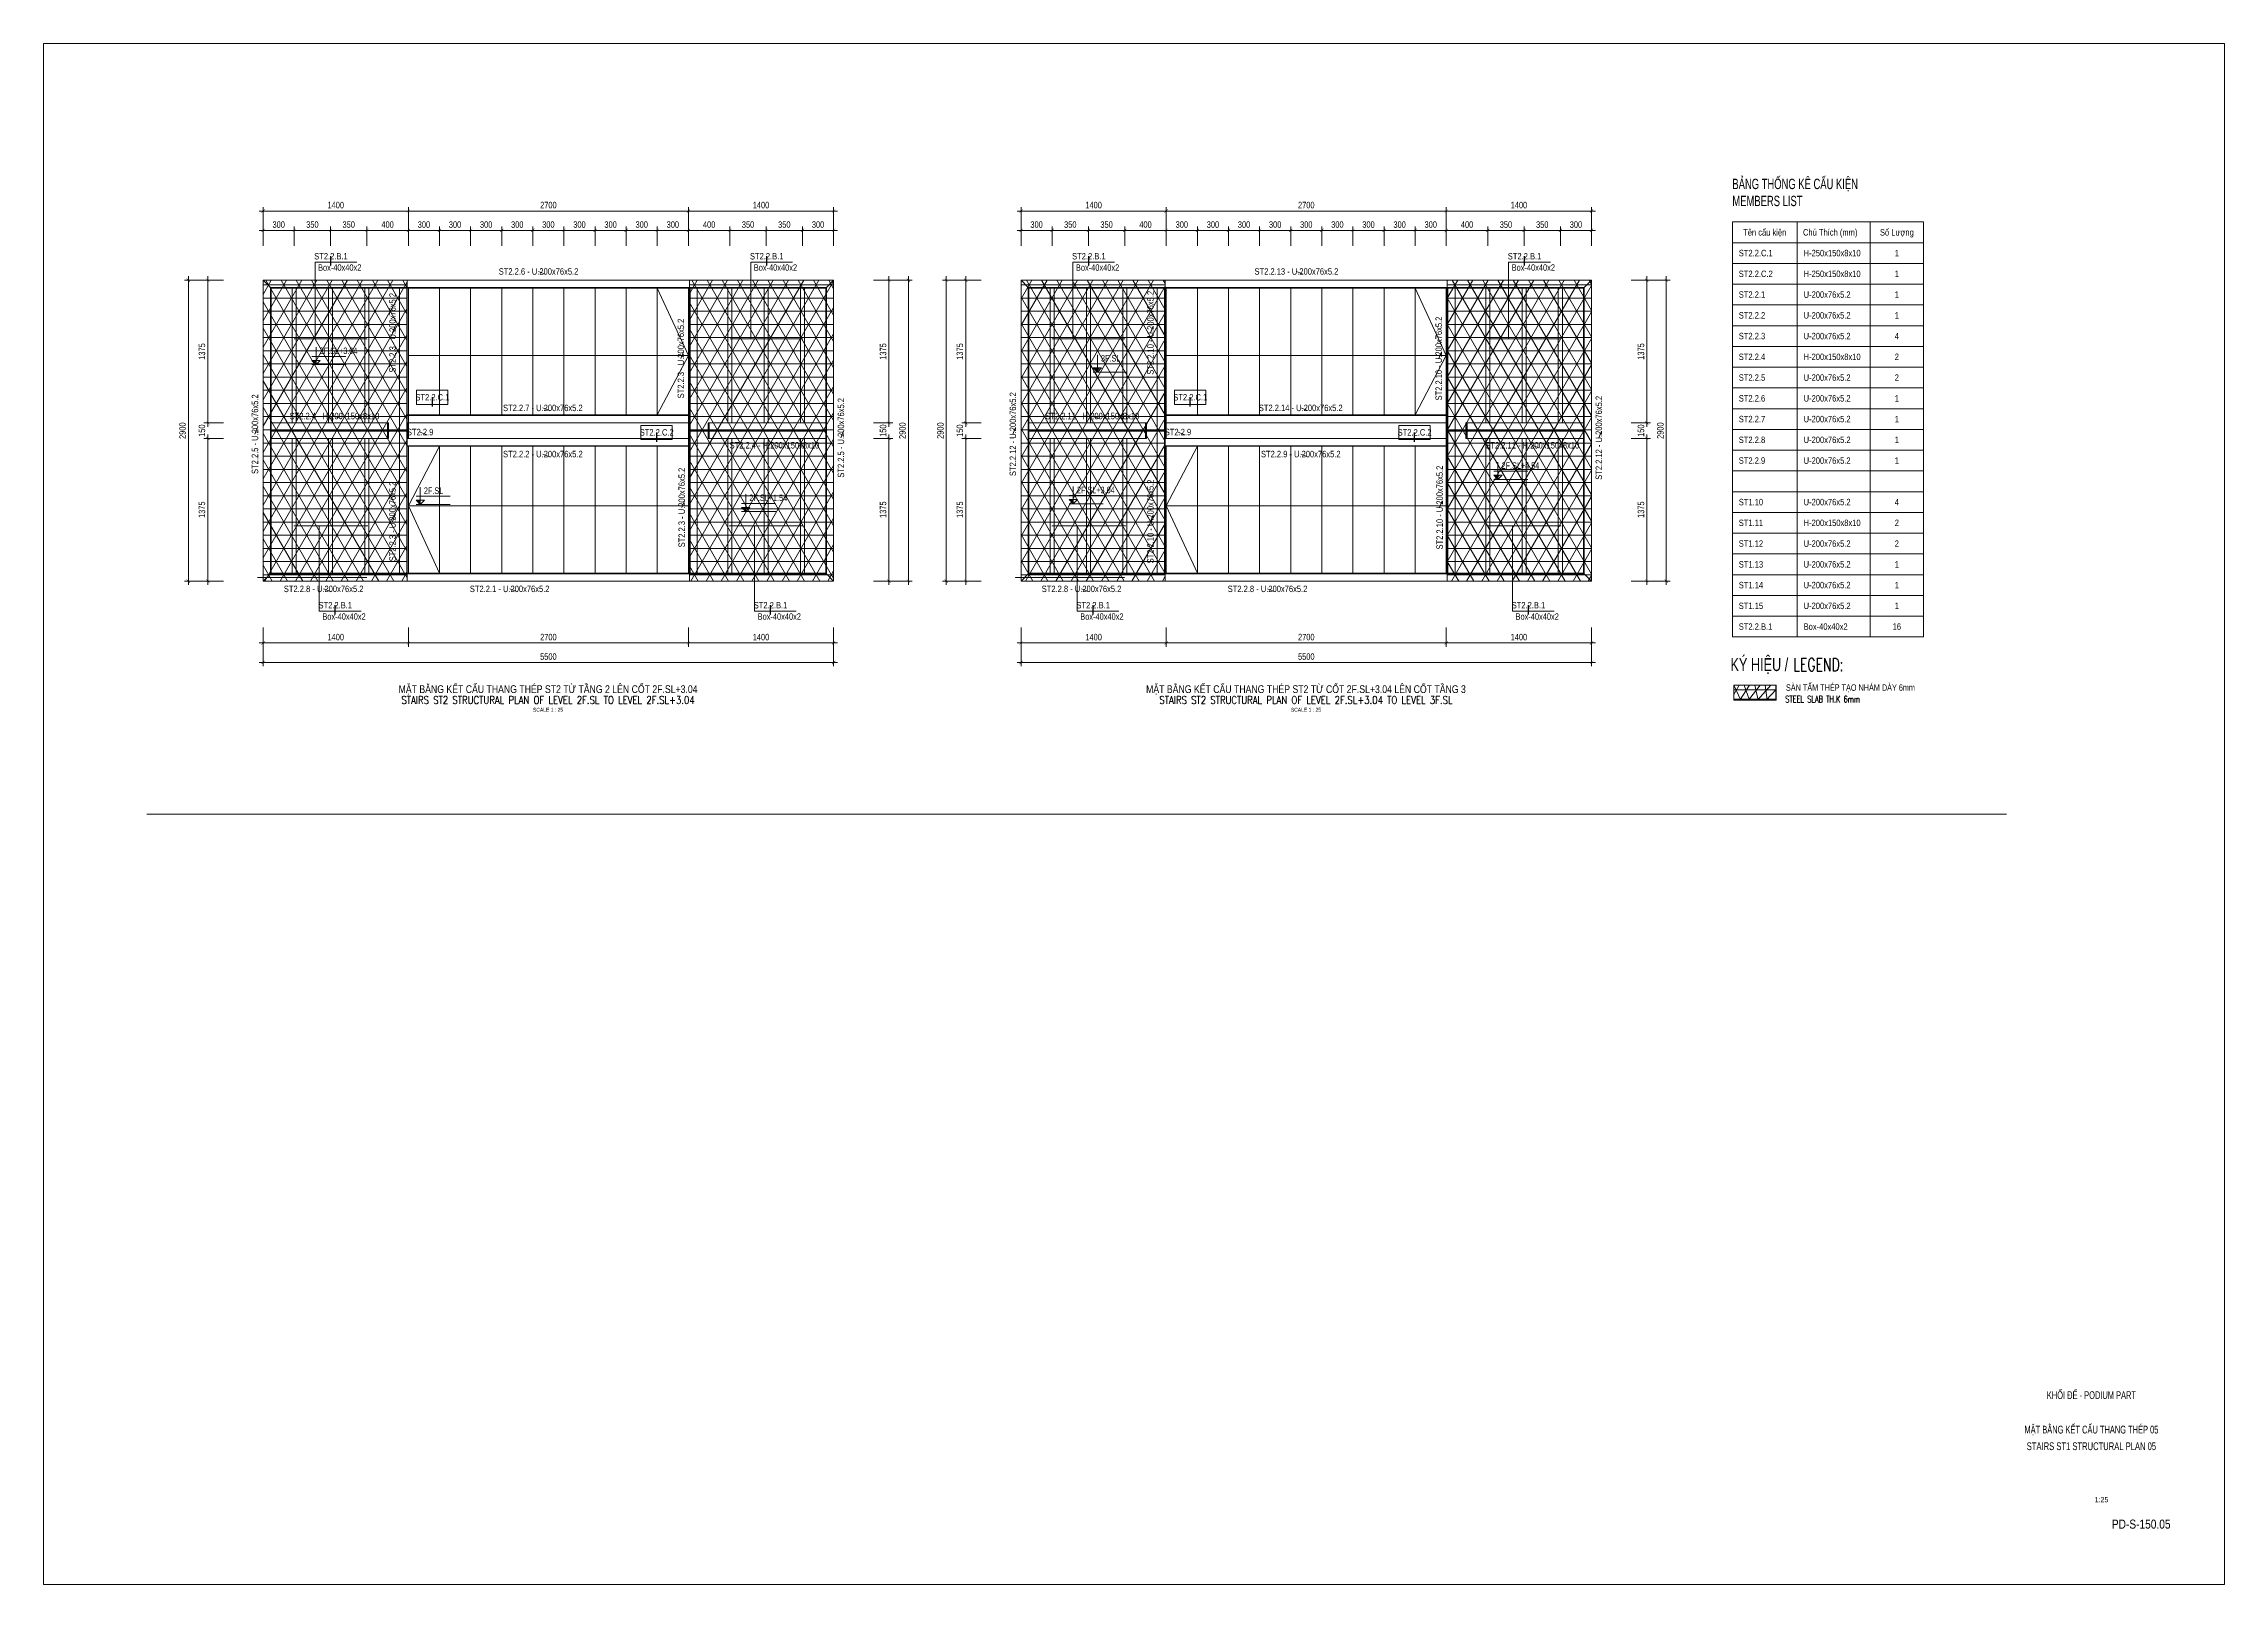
# Paper-space layout 'PD-S-150.05' of a CAD drawing. Header units: millimetres. Extents: x 0 to 841, y 0 to 594.
# The model-space entities are those that its viewports show. They can reach past a viewport. Long polylines and large blocks are cut down to what shows.
import ezdxf
from ezdxf.enums import TextEntityAlignment as Align

# ---------------------------------------------------------------- set-up
doc = ezdxf.new("R2010")
doc.units = ezdxf.units.MM
doc.linetypes.add('HIDDEN2', pattern=[4.7625, 3.175, -1.5875])
for name, color, linetype, lineweight in [('$0$NDC_S_ANNO', 7, 'Continuous', 20), ('$0$NDC_S_DIM', 1, 'Continuous', 15), ('NDC_S-ANNO', 7, 'Continuous', 20), ('NDC_S-BEAM-NAME-VERT', 7, 'Continuous', 20), ('NDC_S-BEAM-STEL', 30, 'HIDDEN2', 18), ('NDC_S-COLS-NAME', 7, 'Continuous', 20), ('NDC_S-COLS-STEL', 2, 'Continuous', 20), ('NDC_S-CONT', 3, 'Continuous', 20), ('NDC_S-DIMS', 1, 'Continuous', 15), ('NDC_S-HIDN', 8, 'HIDDEN2', 13), ('NDC_S-HTCH-MAT', 8, 'Continuous', 15), ('NDC_S-MARK', 1, 'Continuous', 15), ('NDC_S-TABL', 3, 'Continuous', 20), ('NDC_S-TEXT-EN', 2, 'Continuous', 20), ('NDC_S-TEXT-SYMB', 7, 'Continuous', 20), ('NDC_S-TEXT-VIE', 7, 'Continuous', 20), ('NDC_S_ANNO', 7, 'Continuous', 20), ('NDC_S_BEAM NAME', 7, 'Continuous', 9), ('NDC_S_CONTINUOUS', 3, 'Continuous', 20), ('NDC_S_DIM', 1, 'Continuous', 15), ('NDC_S_ENG TITLE', 3, 'Continuous', 20), ('NDC_S_HATCH MATERIAL', 8, 'Continuous', 13), ('NDC_S_HIDDEN', 8, 'HIDDEN2', 13), ('NDC_S_TEXT SYMBOL', 7, 'Continuous', 20), ('NDC_S_VN TITLE', 6, 'Continuous', 35)]:
    doc.layers.add(name, color=color, linetype=linetype, lineweight=lineweight)
doc.styles.add('$0$ARIAL', font='arial.ttf', dxfattribs={"width": 0.8})
doc.styles.add('$0$NDC_DIM', font='', dxfattribs={"width": 0.75})
doc.styles.add('ARIAL', font='arial.ttf', dxfattribs={"width": 0.8})
doc.styles.add('NDC_ANNO', font='', dxfattribs={"width": 0.8})
doc.styles.add('NDC_ARIAL', font='arial.ttf', dxfattribs={"width": 0.85})
doc.styles.add('NDC_DIM', font='', dxfattribs={"width": 0.75})
doc.styles.add('NDC_EN TXT', font='romans.shx', dxfattribs={"width": 0.8})
doc.styles.add('NDC_VIE TXT', font='arial.ttf', dxfattribs={"width": 0.8})
doc.styles.get('$0$NDC_DIM').set_extended_font_data('Dotum')
doc.styles.get('NDC_ANNO').set_extended_font_data('Dotum')
doc.styles.get('NDC_DIM').set_extended_font_data('Dotum')
doc.dimstyles.new('$0$NDC_dim_iso', dxfattribs={"dimtxt": 2.5, "dimasz": 1, "dimexe": 1.5, "dimexo": 2.5, "dimgap": 1, "dimtad": 1, "dimdec": 0, "dimzin": 0, "dimdsep": 46, "dimtxsty": '$0$NDC_DIM', "dimblk": '$0$DIMMARK', "dimcen": 0.09, "dimdle": 1.2, "dimclrd": 1, "dimclre": 1, "dimclrt": 3, "dimadec": 0, "dimazin": 0, "dimtfac": 1, "dimtdec": 0, "dimtix": 1, "dimtofl": 0, "dimtmove": 0, "dimatfit": 3, "dimfxl": 8, "dimfxlon": 1, "dimtolj": 1, "dimtzin": 0, "dimarcsym": 0})
doc.dimstyles.new('NDC_dim_25', dxfattribs={"dimscale": 25, "dimtxt": 2.5, "dimasz": 1.5, "dimexe": 1.5, "dimexo": 2.5, "dimgap": 1, "dimtad": 1, "dimdec": 0, "dimrnd": 0.001, "dimzin": 0, "dimdsep": 46, "dimtxsty": 'NDC_DIM', "dimblk": 'DIMMARK', "dimcen": 0, "dimdle": 1.2, "dimclrd": 256, "dimclre": 256, "dimclrt": 3, "dimadec": 0, "dimazin": 0, "dimtfac": 1, "dimtdec": 0, "dimtix": 1, "dimtofl": 0, "dimtmove": 2, "dimatfit": 3, "dimfxl": 6, "dimfxlon": 1, "dimtolj": 1, "dimtzin": 0, "dimlwd": -1, "dimlwe": -1, "dimarcsym": 0})
doc.dimstyles.new('NDC_dim_iso', dxfattribs={"dimtxt": 2.5, "dimasz": 1.5, "dimexe": 1.5, "dimexo": 1.5, "dimgap": 1, "dimtad": 1, "dimdec": 0, "dimrnd": 0.001, "dimzin": 0, "dimdsep": 46, "dimtxsty": 'NDC_DIM', "dimblk": 'DIMMARK', "dimcen": 0, "dimdle": 1.2, "dimclrd": 256, "dimclre": 256, "dimclrt": 3, "dimadec": 0, "dimazin": 0, "dimtfac": 1, "dimtdec": 0, "dimtix": 1, "dimtofl": 0, "dimtmove": 2, "dimatfit": 3, "dimfxl": 6, "dimfxlon": 1, "dimtolj": 1, "dimtzin": 0, "dimlwd": -1, "dimlwe": -1, "dimarcsym": 0})
pattern_1 = [(0, (-104314.93, 63407.92), (0, 127), []), (60, (-104314.93, 63407.92), (-109.98523, 63.5), []), (120, (-104314.93, 63407.92), (-109.98523, -63.5), [])]

psp = doc.layouts.new('PD-S-150.05')

# ---------------------------------------------------------------- texts
at = {"color": 1, "linetype": 'Continuous', "style": 'NDC_ARIAL', "width": 0.85}
psp.add_text('1:25', height=2, dxfattribs=at).set_placement((793.62, 32.69), align=Align.MIDDLE_CENTER)
at = {"color": 1, "linetype": 'Continuous', "char_height": 3, "style": 'NDC_ARIAL'}
for s, insert, width, attachment_point in [('{\\W0.6;KHỐI ĐẾ - PODIUM PART}', (789.72, 72.93), 79.0015, 5), ('{\\W0.6;MẶT BẰNG KẾT CẤU THANG THÉP 05}', (789.72, 61.17), 69.0096, 2), ('{\\W0.7;STAIRS ST1 STRUCTURAL PLAN 05}', (789.72, 51.72), 65.5189, 8)]:
    psp.add_mtext(s, dxfattribs=dict(at, insert=insert, width=width, attachment_point=attachment_point))
at = {"color": 1, "linetype": 'Continuous', "insert": (820.23, 23.2), "char_height": 3.5, "attachment_point": 6, "style": 'NDC_ARIAL'}
psp.add_mtext('{\\W0.8;PD-S-150.05}', dxfattribs=at)

msp = doc.modelspace()

# ---------------------------------------------------------------- texts
at = {"layer": 'NDC_S-TEXT-EN', "style": 'NDC_EN TXT', "width": 0.7}
for s, height, p in [('LEGEND:', 125, (117671, -79124.9)), ('STEEL SLAB TH.K 6mm', 62.5, (117593.3, -79426.8))]:
    msp.add_text(s, height=height, dxfattribs=at).set_placement(p)
at = {"layer": 'NDC_S-TEXT-VIE', "style": 'NDC_VIE TXT'}
for s, height, width, p in [('BẢNG THỐNG KÊ CẤU KIỆN', 100, 0.65, (117083.1, -74379.7)), ('MEMBERS LIST', 100, 0.65, (117083.1, -74543.9)), ('KÝ HIỆU /', 125, 0.7, (117064.6, -78999.9))]:
    msp.add_text(s, height=height, dxfattribs=dict(at, width=width)).set_placement(p, align=Align.TOP_LEFT)
at = {"layer": 'NDC_S-TEXT-VIE', "style": 'NDC_ARIAL', "width": 0.8}
for s, p in [('Tên cấu kiện', (117395.1, -74896.4)), ('Chú Thích (mm)', (118026.2, -74896.4)), ('Số Lượng', (118668.7, -74896.4)), ('1', (118668.7, -75096.4)), ('1', (118668.7, -75296.4)), ('1', (118668.7, -75496.4)), ('1', (118668.7, -75696.4)), ('4', (118668.7, -75896.4)), ('2', (118668.7, -76096.4)), ('2', (118668.7, -76296.4)), ('1', (118668.7, -76496.4)), ('1', (118668.7, -76696.4)), ('1', (118668.7, -76896.4)), ('1', (118668.7, -77096.4)), ('4', (118668.7, -77496.4)), ('2', (118668.7, -77696.4)), ('2', (118668.7, -77896.4)), ('1', (118668.7, -78096.4)), ('1', (118668.7, -78296.4)), ('1', (118668.7, -78496.4)), ('16', (118668.7, -78696.4))]:
    msp.add_text(s, height=62.5, dxfattribs=at).set_placement(p, align=Align.MIDDLE_CENTER)
at = {"layer": 'NDC_S-TEXT-VIE', "style": 'NDC_ARIAL'}
for s, width, p in [('Box-40x40x2', 0.75, (103447.4, -75236)), ('Box-40x40x2', 0.75, (107648.4, -75236)), ('Box-40x40x2', 0.75, (110754.2, -75236)), ('Box-40x40x2', 0.75, (114955.2, -75236)), ('ST2.2.C.1', 0.8, (117145.1, -75096.4)), ('ST2.2.C.2', 0.8, (117145.1, -75296.4)), ('H-250x150x8x10', 0.8, (117770.1, -75096.4)), ('H-250x150x8x10', 0.8, (117770.1, -75296.4)), ('ST2.2.1', 0.8, (117145.1, -75496.4)), ('U-200x76x5.2', 0.8, (117770.1, -75496.4)), ('ST2.2.2', 0.8, (117145.1, -75696.4)), ('U-200x76x5.2', 0.8, (117770.1, -75696.4)), ('ST2.2.3', 0.8, (117145.1, -75896.4)), ('U-200x76x5.2', 0.8, (117770.1, -75896.4)), ('ST2.2.4', 0.8, (117145.1, -76096.4)), ('H-200x150x8x10', 0.8, (117770.1, -76096.4)), ('ST2.2.5', 0.8, (117145.1, -76296.4)), ('U-200x76x5.2', 0.8, (117770.1, -76296.4)), ('ST2.2.6', 0.8, (117145.1, -76496.4)), ('U-200x76x5.2', 0.8, (117770.1, -76496.4)), ('ST2.2.7', 0.8, (117145.1, -76696.4)), ('U-200x76x5.2', 0.8, (117770.1, -76696.4)), ('ST2.2.8', 0.8, (117145.1, -76896.4)), ('U-200x76x5.2', 0.8, (117770.1, -76896.4)), ('ST2.2.9', 0.8, (117145.1, -77096.4)), ('U-200x76x5.2', 0.8, (117770.1, -77096.4)), ('ST1.10', 0.8, (117145.1, -77496.4)), ('U-200x76x5.2', 0.8, (117770.1, -77496.4)), ('ST1.11', 0.8, (117145.1, -77696.4)), ('H-200x150x8x10', 0.8, (117770.1, -77696.4)), ('ST1.12', 0.8, (117145.1, -77896.4)), ('U-200x76x5.2', 0.8, (117770.1, -77896.4)), ('ST1.13', 0.8, (117145.1, -78096.4)), ('U-200x76x5.2', 0.8, (117770.1, -78096.4)), ('ST1.14', 0.8, (117145.1, -78296.4)), ('U-200x76x5.2', 0.8, (117770.1, -78296.4)), ('Box-40x40x2', 0.75, (103489, -78599.5)), ('Box-40x40x2', 0.75, (107685.6, -78599.5)), ('Box-40x40x2', 0.75, (110795.8, -78599.5)), ('Box-40x40x2', 0.75, (114992.4, -78599.5)), ('ST1.15', 0.8, (117145.1, -78496.4)), ('U-200x76x5.2', 0.8, (117770.1, -78496.4)), ('ST2.2.B.1', 0.8, (117145.1, -78696.4)), ('Box-40x40x2', 0.8, (117770.1, -78696.4))]:
    msp.add_text(s, height=62.5, dxfattribs=dict(at, width=width)).set_placement(p, align=Align.MIDDLE_LEFT)
at = {"layer": 'NDC_S-TEXT-VIE', "style": 'NDC_VIE TXT', "width": 0.7}
msp.add_text('SÀN TẤM THÉP TẠO NHÁM DÀY 6mm', height=62.5, dxfattribs=at).set_placement((117599.7, -79315.3))

# ---------------------------------------------------------------- blocks, each defined once
blk = doc.blocks.new('*U99')
for p, q in [((0.65, 7.48), (-1.87, 7.48)), ((0.65, 0.39), (-1.87, 0.39)), ((0.93, 7.2), (0.93, 0.67)), ((1.24, 7.2), (1.24, 0.67)), ((1.52, 7.48), (4.04, 7.48)), ((1.52, 0.39), (4.04, 0.39))]:
    blk.add_line(p, q)
for points in [[(4.04, 7.48), (4.04, 7.87), (-1.87, 7.87), (-1.87, 7.48)], [(-1.87, 0.39), (-1.87, 0), (4.04, 0), (4.04, 0.39)]]:
    blk.add_lwpolyline(points)
for centre, start, end in [((0.65, 7.2), 360, 450), ((0.65, 0.67), 270, 360), ((1.52, 7.2), 90, 180), ((1.52, 0.67), 180, 270)]:
    blk.add_arc(centre, 0.276, start, end)
blk = doc.blocks.new('*U98')
for p, q in [((0.65, 7.48), (-1.87, 7.48)), ((0.65, 0.39), (-1.87, 0.39)), ((0.93, 7.2), (0.93, 0.67)), ((1.24, 7.2), (1.24, 0.67)), ((1.52, 7.48), (4.04, 7.48)), ((1.52, 0.39), (4.04, 0.39))]:
    blk.add_line(p, q)
for points in [[(4.04, 7.48), (4.04, 7.87), (-1.87, 7.87), (-1.87, 7.48)], [(-1.87, 0.39), (-1.87, 0), (4.04, 0), (4.04, 0.39)]]:
    blk.add_lwpolyline(points)
for centre, start, end in [((0.65, 7.2), 360, 450), ((0.65, 0.67), 270, 360), ((1.52, 7.2), 90, 180), ((1.52, 0.67), 180, 270)]:
    blk.add_arc(centre, 0.276, start, end)
blk = doc.blocks.new('TT2')
at = {"layer": 'NDC_S_HATCH MATERIAL'}
h = blk.add_hatch(dxfattribs=at)
h.set_pattern_fill('NET3', color=256, scale=40)
h.set_pattern_definition(pattern_1)
h.paths.add_polyline_path([(1390, 2900), (0, 2900), (0, 0), (1390, 0)])
h = blk.add_hatch(dxfattribs=at)
h.set_pattern_fill('NET3', color=256, scale=40)
h.set_pattern_definition(pattern_1)
h.paths.add_polyline_path([(4110, 2900), (5500, 2900), (5500, 0), (4110, 0)])
h = blk.add_hatch(dxfattribs=at)
h.set_pattern_fill('ANSI31', color=256)
h.set_pattern_definition([(45, (60363.488, 46292.3806), (-2.24506403, 2.24506403), [])])
edge = h.paths.add_edge_path()
edge.add_line((1210, 1375), (1200, 1375))
edge.add_line((1200, 1375), (1200, 1525))
edge.add_line((1200, 1525), (1210, 1525))
edge = h.paths.add_edge_path()
edge.add_line((1383, 1446), (1217, 1446))
edge = h.paths.add_edge_path()
edge.add_line((1383, 1454), (1217, 1454))
edge = h.paths.add_edge_path(flags=16)
edge.add_line((1210, 1439), (1210, 1375))
edge = h.paths.add_edge_path()
edge.add_line((1390, 1439), (1390, 1375))
edge = h.paths.add_edge_path(flags=16)
edge.add_line((1210, 1461), (1210, 1525))
edge = h.paths.add_edge_path()
edge.add_line((1390, 1461), (1390, 1525))
edge = h.paths.add_edge_path()
edge.add_line((1390, 1525), (1400, 1525))
edge.add_line((1400, 1525), (1400, 1375))
edge.add_line((1400, 1375), (1390, 1375))
edge = h.paths.add_edge_path()
edge.add_arc((1217, 1439), 7.01, 90, 180)
edge = h.paths.add_edge_path()
edge.add_arc((1217, 1461), 7.01, 180, 270)
edge = h.paths.add_edge_path()
edge.add_arc((1383, 1439), 7.01, 0, 90)
edge = h.paths.add_edge_path()
edge.add_arc((1383, 1461), 7.01, 270, 360)
h = blk.add_hatch(dxfattribs=at)
h.set_pattern_fill('ANSI31', color=256)
h.set_pattern_definition([(45, (60963.488, 46292.3806), (-2.24506403, 2.24506403), [])])
edge = h.paths.add_edge_path()
edge.add_line((4110, 1375), (4100, 1375))
edge.add_line((4100, 1375), (4100, 1525))
edge.add_line((4100, 1525), (4110, 1525))
edge = h.paths.add_edge_path()
edge.add_line((4283, 1446), (4117, 1446))
edge = h.paths.add_edge_path()
edge.add_line((4283, 1454), (4117, 1454))
edge = h.paths.add_edge_path(flags=16)
edge.add_line((4110, 1439), (4110, 1375))
edge = h.paths.add_edge_path()
edge.add_line((4290, 1439), (4290, 1375))
edge = h.paths.add_edge_path(flags=16)
edge.add_line((4110, 1461), (4110, 1525))
edge = h.paths.add_edge_path()
edge.add_line((4290, 1461), (4290, 1525))
edge = h.paths.add_edge_path()
edge.add_line((4290, 1525), (4300, 1525))
edge.add_line((4300, 1525), (4300, 1375))
edge.add_line((4300, 1375), (4290, 1375))
edge = h.paths.add_edge_path()
edge.add_arc((4117, 1439), 7.01, 90, 180)
edge = h.paths.add_edge_path()
edge.add_arc((4117, 1461), 7.01, 180, 270)
edge = h.paths.add_edge_path()
edge.add_arc((4283, 1439), 7.01, 0, 90)
edge = h.paths.add_edge_path()
edge.add_arc((4283, 1461), 7.01, 270, 360)
at = {"layer": 'NDC_S-BEAM-STEL', "ltscale": 15}
for p, q in [((1384, 2824), (1384, 76)), ((4116, 2824), (4116, 76)), ((1390, 1595), (4110, 1595)), ((1390, 1305), (4110, 1305))]:
    blk.add_line(p, q, dxfattribs=at)
for points in [[(70, 2830), (5430, 2830), (5430, 70), (70, 70)], [(320, 2824), (280, 2824), (280, 1525), (320, 1525)], [(670, 2824), (630, 2824), (630, 1525), (670, 1525)], [(1020, 2824), (980, 2824), (980, 1525), (1020, 1525)], [(4480, 2824), (4520, 2824), (4520, 1525), (4480, 1525)], [(4830, 2824), (4870, 2824), (4870, 1525), (4830, 1525)], [(5180, 2824), (5220, 2824), (5220, 1525), (5180, 1525)], [(320, 1375), (280, 1375), (280, 76), (320, 76)], [(670, 1375), (630, 1375), (630, 76), (670, 76)], [(1020, 1375), (980, 1375), (980, 76), (1020, 76)], [(4480, 1375), (4520, 1375), (4520, 76), (4480, 76)], [(4830, 1375), (4870, 1375), (4870, 76), (4830, 76)], [(5180, 1375), (5220, 1375), (5220, 76), (5180, 76)]]:
    blk.add_lwpolyline(points, close=True, dxfattribs=at)
at = {"layer": 'NDC_S-HIDN', "ltscale": 25}
for p, q in [((1400, 1525), (1400, 2824)), ((1700, 2824), (1700, 1601)), ((2000, 2824), (2000, 1601)), ((2300, 2824), (2300, 1601)), ((2600, 2824), (2600, 1601)), ((2900, 2824), (2900, 1601)), ((3200, 2824), (3200, 1601)), ((3500, 2824), (3500, 1601)), ((3800, 2824), (3800, 1601)), ((4100, 2824), (4100, 76)), ((1400, 2175), (4100, 2175)), ((1400, 1299), (1400, 76)), ((1700, 1299), (1700, 76)), ((2000, 1299), (2000, 76)), ((2300, 1299), (2300, 76)), ((2600, 1299), (2600, 76)), ((2900, 1299), (2900, 76)), ((3200, 1299), (3200, 76)), ((3500, 1299), (3500, 76)), ((3800, 1299), (3800, 76))]:
    blk.add_line(p, q, dxfattribs=at)
at = {"layer": 'NDC_S-HIDN', "ltscale": 10}
for p, q in [((1200, 1454), (76, 1454)), ((1200, 1446), (76, 1446)), ((4300, 1454), (5424, 1454)), ((4300, 1446), (5424, 1446))]:
    blk.add_line(p, q, dxfattribs=at)
at = {"layer": 'NDC_S-HIDN', "ltscale": 25}
for points in [[(1390, 2900), (0, 2900), (0, 0), (1390, 0)], [(5500, 2900), (4110, 2900), (4110, 0), (5500, 0)]]:
    blk.add_lwpolyline(points, close=True, dxfattribs=at)
for points in [[(3800, 2824), (4100, 2175), (3800, 1601)], [(1700, 1299), (1400, 725), (1700, 76)], [(4100, 725), (1400, 725)]]:
    blk.add_lwpolyline(points, dxfattribs=at)
at = {"layer": 'NDC_S-TABL'}
for p, q in [((0, 2900), (76, 2824)), ((5424, 2824), (5500, 2900)), ((76, 76), (0, 0)), ((5424, 76), (5500, 0))]:
    blk.add_line(p, q, dxfattribs=at)
for points in [[(0, 2900), (5500, 2900), (5500, 0), (0, 0)], [(76, 2824), (5424, 2824), (5424, 76), (76, 76)]]:
    blk.add_lwpolyline(points, close=True, dxfattribs=at)
at = {"layer": 'NDC_S_CONTINUOUS'}
for p, q in [((1314, 2824), (1314, 76)), ((1390, 2824), (1390, 76)), ((4110, 2824), (4110, 76)), ((4186, 2824), (4186, 76)), ((1200, 1525), (76, 1525)), ((1390, 1601), (4110, 1601)), ((4300, 1525), (5424, 1525)), ((1200, 1375), (76, 1375)), ((1390, 1299), (4110, 1299)), ((4300, 1375), (5424, 1375))]:
    blk.add_line(p, q, dxfattribs=at)
blk.add_lwpolyline([(1210, 1525), (1200, 1525), (1200, 1375), (1210, 1375)], dxfattribs=at)
blk.add_lwpolyline([(1400, 1525), (4100, 1525), (4100, 1375), (1400, 1375)], close=True, dxfattribs=at)
at = {"layer": 'NDC_S-COLS-STEL', "xscale": -25.40000000000001, "yscale": 25.40000000000001, "zscale": 25.4, "rotation": 270}
for name, p in [('*U99', (1200, 1422)), ('*U98', (4100, 1422))]:
    blk.add_blockref(name, p, dxfattribs=at)
blk = doc.blocks.new('DIMMARK')
at = {"layer": 'NDC_S_DIM', "color": 1}
blk.add_line((-1.5, 0), (1, 0), dxfattribs=at)
at = {"layer": 'NDC_S_DIM', "color": 2, "const_width": 0.1}
blk.add_lwpolyline([(-0.42, -0.42), (0.42, 0.42)], dxfattribs=at)
blk = doc.blocks.new('*D316')
at = {"layer": 'Defpoints', "color": 0, "transparency": 16777216}
for p in [(102918, -78258), (104318, -78258), (104318, -78854)]:
    blk.add_point(p, dxfattribs=at)
at = {"layer": 'NDC_S_DIM', "transparency": 16777216}
for p, q in [((102918, -78704), (102918, -78892)), ((104318, -78704), (104318, -78892)), ((102955, -78854), (104280, -78854))]:
    blk.add_line(p, q, dxfattribs=at)
at = {"layer": 'NDC_S_DIM', "transparency": 16777216, "xscale": 37.5, "yscale": 37.5, "zscale": 37.5, "rotation": 180}
blk.add_blockref('DIMMARK', (102918, -78854), dxfattribs=at)
at = {"layer": 'NDC_S_DIM', "transparency": 16777216, "xscale": 37.5, "yscale": 37.5, "zscale": 37.5}
blk.add_blockref('DIMMARK', (104318, -78854), dxfattribs=at)
at = {"layer": 'NDC_S_DIM', "color": 3, "transparency": 16777216, "insert": (103618, -78798), "char_height": 62.5, "attachment_point": 5, "style": 'NDC_DIM'}
blk.add_mtext('\\A1;1400', dxfattribs=at)
blk = doc.blocks.new('*D317')
at = {"layer": 'Defpoints', "color": 0, "transparency": 16777216}
for p in [(104318, -78258), (107018, -78258), (107018, -78854)]:
    blk.add_point(p, dxfattribs=at)
at = {"layer": 'NDC_S_DIM', "transparency": 16777216}
for p, q in [((104318, -78704), (104318, -78892)), ((107018, -78704), (107018, -78892)), ((104355, -78854), (106980, -78854))]:
    blk.add_line(p, q, dxfattribs=at)
at = {"layer": 'NDC_S_DIM', "transparency": 16777216, "xscale": 37.5, "yscale": 37.5, "zscale": 37.5, "rotation": 180}
blk.add_blockref('DIMMARK', (104318, -78854), dxfattribs=at)
at = {"layer": 'NDC_S_DIM', "transparency": 16777216, "xscale": 37.5, "yscale": 37.5, "zscale": 37.5}
blk.add_blockref('DIMMARK', (107018, -78854), dxfattribs=at)
at = {"layer": 'NDC_S_DIM', "color": 3, "transparency": 16777216, "insert": (105668, -78798), "char_height": 62.5, "attachment_point": 5, "style": 'NDC_DIM'}
blk.add_mtext('\\A1;2700', dxfattribs=at)
blk = doc.blocks.new('*D318')
at = {"layer": 'Defpoints', "color": 0, "transparency": 16777216}
for p in [(107018, -78258), (108418, -78258), (108418, -78854)]:
    blk.add_point(p, dxfattribs=at)
at = {"layer": 'NDC_S_DIM', "transparency": 16777216}
for p, q in [((107018, -78704), (107018, -78892)), ((108418, -78704), (108418, -78892)), ((107055, -78854), (108380, -78854))]:
    blk.add_line(p, q, dxfattribs=at)
at = {"layer": 'NDC_S_DIM', "transparency": 16777216, "xscale": 37.5, "yscale": 37.5, "zscale": 37.5, "rotation": 180}
blk.add_blockref('DIMMARK', (107018, -78854), dxfattribs=at)
at = {"layer": 'NDC_S_DIM', "transparency": 16777216, "xscale": 37.5, "yscale": 37.5, "zscale": 37.5}
blk.add_blockref('DIMMARK', (108418, -78854), dxfattribs=at)
at = {"layer": 'NDC_S_DIM', "color": 3, "transparency": 16777216, "insert": (107718, -78798), "char_height": 62.5, "attachment_point": 5, "style": 'NDC_DIM'}
blk.add_mtext('\\A1;1400', dxfattribs=at)
blk = doc.blocks.new('*D319')
at = {"layer": 'Defpoints', "color": 0, "transparency": 16777216}
for p in [(102918, -78258), (108418, -78258), (108418, -79042)]:
    blk.add_point(p, dxfattribs=at)
at = {"layer": 'NDC_S_DIM', "transparency": 16777216}
for p, q in [((102918, -78892), (102918, -79079)), ((102955, -79042), (108380, -79042)), ((108418, -78892), (108418, -79079))]:
    blk.add_line(p, q, dxfattribs=at)
at = {"layer": 'NDC_S_DIM', "transparency": 16777216, "xscale": 37.5, "yscale": 37.5, "zscale": 37.5, "rotation": 180}
blk.add_blockref('DIMMARK', (102918, -79042), dxfattribs=at)
at = {"layer": 'NDC_S_DIM', "transparency": 16777216, "xscale": 37.5, "yscale": 37.5, "zscale": 37.5}
blk.add_blockref('DIMMARK', (108418, -79042), dxfattribs=at)
at = {"layer": 'NDC_S_DIM', "color": 3, "transparency": 16777216, "insert": (105668, -78986), "char_height": 62.5, "attachment_point": 5, "style": 'NDC_DIM'}
blk.add_mtext('\\A1;5500', dxfattribs=at)
blk = doc.blocks.new('*D320')
at = {"layer": 'Defpoints', "color": 0, "transparency": 16777216}
for p in [(108418, -76883), (108951, -76883), (108418, -78258)]:
    blk.add_point(p, dxfattribs=at)
at = {"layer": 'NDC_S_DIM', "transparency": 16777216}
for p, q in [((108801, -76883), (108989, -76883)), ((108951, -78220), (108951, -76920)), ((108801, -78258), (108989, -78258))]:
    blk.add_line(p, q, dxfattribs=at)
at = {"layer": 'NDC_S_DIM', "transparency": 16777216, "xscale": 37.5, "yscale": 37.5, "zscale": 37.5}
for p, rotation in [((108951, -76883), 90), ((108951, -78258), 270)]:
    blk.add_blockref('DIMMARK', p, dxfattribs=dict(at, rotation=rotation))
at = {"layer": 'NDC_S_DIM', "color": 3, "transparency": 16777216, "insert": (108895, -77570), "char_height": 62.5, "attachment_point": 5, "rotation": 90, "style": 'NDC_DIM'}
blk.add_mtext('\\A1;1375', dxfattribs=at)
blk = doc.blocks.new('*D321')
at = {"layer": 'Defpoints', "color": 0, "transparency": 16777216}
for p in [(108418, -76733), (108951, -76733), (108418, -76883)]:
    blk.add_point(p, dxfattribs=at)
at = {"layer": 'NDC_S_DIM', "transparency": 16777216}
for p, q in [((108801, -76733), (108989, -76733)), ((108951, -76695), (108951, -76658)), ((108801, -76883), (108989, -76883)), ((108951, -76920), (108951, -76958))]:
    blk.add_line(p, q, dxfattribs=at)
at = {"layer": 'NDC_S_DIM', "transparency": 16777216, "xscale": 37.5, "yscale": 37.5, "zscale": 37.5}
for p, rotation in [((108951, -76733), 270), ((108951, -76883), 90)]:
    blk.add_blockref('DIMMARK', p, dxfattribs=dict(at, rotation=rotation))
at = {"layer": 'NDC_S_DIM', "color": 3, "transparency": 16777216, "insert": (108895, -76808), "char_height": 62.5, "attachment_point": 5, "rotation": 90, "style": 'NDC_DIM'}
blk.add_mtext('\\A1;150', dxfattribs=at)
blk = doc.blocks.new('*D322')
at = {"layer": 'Defpoints', "color": 0, "transparency": 16777216}
for p in [(108418, -75358), (108951, -75358), (108418, -76733)]:
    blk.add_point(p, dxfattribs=at)
at = {"layer": 'NDC_S_DIM', "transparency": 16777216}
for p, q in [((108801, -75358), (108989, -75358)), ((108951, -76695), (108951, -75395)), ((108801, -76733), (108989, -76733))]:
    blk.add_line(p, q, dxfattribs=at)
at = {"layer": 'NDC_S_DIM', "transparency": 16777216, "xscale": 37.5, "yscale": 37.5, "zscale": 37.5}
for p, rotation in [((108951, -75358), 90), ((108951, -76733), 270)]:
    blk.add_blockref('DIMMARK', p, dxfattribs=dict(at, rotation=rotation))
at = {"layer": 'NDC_S_DIM', "color": 3, "transparency": 16777216, "insert": (108895, -76045), "char_height": 62.5, "attachment_point": 5, "rotation": 90, "style": 'NDC_DIM'}
blk.add_mtext('\\A1;1375', dxfattribs=at)
blk = doc.blocks.new('*D323')
at = {"layer": 'Defpoints', "color": 0, "transparency": 16777216}
for p in [(108418, -75358), (109139, -75358), (108418, -78258)]:
    blk.add_point(p, dxfattribs=at)
at = {"layer": 'NDC_S_DIM', "transparency": 16777216}
for p, q in [((108989, -75358), (109176, -75358)), ((109139, -78220), (109139, -75395)), ((108989, -78258), (109176, -78258))]:
    blk.add_line(p, q, dxfattribs=at)
at = {"layer": 'NDC_S_DIM', "transparency": 16777216, "xscale": 37.5, "yscale": 37.5, "zscale": 37.5}
for p, rotation in [((109139, -75358), 90), ((109139, -78258), 270)]:
    blk.add_blockref('DIMMARK', p, dxfattribs=dict(at, rotation=rotation))
at = {"layer": 'NDC_S_DIM', "color": 3, "transparency": 16777216, "insert": (109082, -76808), "char_height": 62.5, "attachment_point": 5, "rotation": 90, "style": 'NDC_DIM'}
blk.add_mtext('\\A1;2900', dxfattribs=at)
blk = doc.blocks.new('*D324')
at = {"layer": 'Defpoints', "color": 0, "transparency": 16777216}
for p in [(102385, -76883), (102918, -76883), (102918, -78258)]:
    blk.add_point(p, dxfattribs=at)
at = {"layer": 'NDC_S_DIM', "transparency": 16777216}
for p, q in [((102535, -76883), (102347, -76883)), ((102385, -78220), (102385, -76920)), ((102535, -78258), (102347, -78258))]:
    blk.add_line(p, q, dxfattribs=at)
at = {"layer": 'NDC_S_DIM', "transparency": 16777216, "xscale": 37.5, "yscale": 37.5, "zscale": 37.5}
for p, rotation in [((102385, -76883), 90), ((102385, -78258), 270)]:
    blk.add_blockref('DIMMARK', p, dxfattribs=dict(at, rotation=rotation))
at = {"layer": 'NDC_S_DIM', "color": 3, "transparency": 16777216, "insert": (102328, -77570), "char_height": 62.5, "attachment_point": 5, "rotation": 90, "style": 'NDC_DIM'}
blk.add_mtext('\\A1;1375', dxfattribs=at)
blk = doc.blocks.new('*D325')
at = {"layer": 'Defpoints', "color": 0, "transparency": 16777216}
for p in [(102385, -76733), (102918, -76733), (102918, -76883)]:
    blk.add_point(p, dxfattribs=at)
at = {"layer": 'NDC_S_DIM', "transparency": 16777216}
for p, q in [((102535, -76733), (102347, -76733)), ((102385, -76695), (102385, -76658)), ((102535, -76883), (102347, -76883)), ((102385, -76920), (102385, -76958))]:
    blk.add_line(p, q, dxfattribs=at)
at = {"layer": 'NDC_S_DIM', "transparency": 16777216, "xscale": 37.5, "yscale": 37.5, "zscale": 37.5}
for p, rotation in [((102385, -76733), 270), ((102385, -76883), 90)]:
    blk.add_blockref('DIMMARK', p, dxfattribs=dict(at, rotation=rotation))
at = {"layer": 'NDC_S_DIM', "color": 3, "transparency": 16777216, "insert": (102328, -76808), "char_height": 62.5, "attachment_point": 5, "rotation": 90, "style": 'NDC_DIM'}
blk.add_mtext('\\A1;150', dxfattribs=at)
blk = doc.blocks.new('*D326')
at = {"layer": 'Defpoints', "color": 0, "transparency": 16777216}
for p in [(102385, -75358), (102918, -75358), (102918, -76733)]:
    blk.add_point(p, dxfattribs=at)
at = {"layer": 'NDC_S_DIM', "transparency": 16777216}
for p, q in [((102535, -75358), (102347, -75358)), ((102385, -76695), (102385, -75395)), ((102535, -76733), (102347, -76733))]:
    blk.add_line(p, q, dxfattribs=at)
at = {"layer": 'NDC_S_DIM', "transparency": 16777216, "xscale": 37.5, "yscale": 37.5, "zscale": 37.5}
for p, rotation in [((102385, -75358), 90), ((102385, -76733), 270)]:
    blk.add_blockref('DIMMARK', p, dxfattribs=dict(at, rotation=rotation))
at = {"layer": 'NDC_S_DIM', "color": 3, "transparency": 16777216, "insert": (102328, -76045), "char_height": 62.5, "attachment_point": 5, "rotation": 90, "style": 'NDC_DIM'}
blk.add_mtext('\\A1;1375', dxfattribs=at)
blk = doc.blocks.new('*D327')
at = {"layer": 'Defpoints', "color": 0, "transparency": 16777216}
for p in [(102197, -75358), (102918, -75358), (102918, -78258)]:
    blk.add_point(p, dxfattribs=at)
at = {"layer": 'NDC_S_DIM', "transparency": 16777216}
for p, q in [((102347, -75358), (102160, -75358)), ((102197, -78220), (102197, -75395)), ((102347, -78258), (102160, -78258))]:
    blk.add_line(p, q, dxfattribs=at)
at = {"layer": 'NDC_S_DIM', "transparency": 16777216, "xscale": 37.5, "yscale": 37.5, "zscale": 37.5}
for p, rotation in [((102197, -75358), 90), ((102197, -78258), 270)]:
    blk.add_blockref('DIMMARK', p, dxfattribs=dict(at, rotation=rotation))
at = {"layer": 'NDC_S_DIM', "color": 3, "transparency": 16777216, "insert": (102141, -76808), "char_height": 62.5, "attachment_point": 5, "rotation": 90, "style": 'NDC_DIM'}
blk.add_mtext('\\A1;2900', dxfattribs=at)
blk = doc.blocks.new('*D328')
at = {"layer": 'Defpoints', "color": 0, "transparency": 16777216}
for p in [(103218, -74878), (102918, -75358), (103218, -75358)]:
    blk.add_point(p, dxfattribs=at)
at = {"layer": 'NDC_S_DIM', "transparency": 16777216}
for p, q in [((102918, -75028), (102918, -74841)), ((103218, -75028), (103218, -74841)), ((102955, -74878), (103180, -74878))]:
    blk.add_line(p, q, dxfattribs=at)
at = {"layer": 'NDC_S_DIM', "transparency": 16777216, "xscale": 37.5, "yscale": 37.5, "zscale": 37.5, "rotation": 180}
blk.add_blockref('DIMMARK', (102918, -74878), dxfattribs=at)
at = {"layer": 'NDC_S_DIM', "transparency": 16777216, "xscale": 37.5, "yscale": 37.5, "zscale": 37.5}
blk.add_blockref('DIMMARK', (103218, -74878), dxfattribs=at)
at = {"layer": 'NDC_S_DIM', "color": 3, "transparency": 16777216, "insert": (103068, -74822), "char_height": 62.5, "attachment_point": 5, "style": 'NDC_DIM'}
blk.add_mtext('\\A1;300', dxfattribs=at)
blk = doc.blocks.new('*D329')
at = {"layer": 'Defpoints', "color": 0, "transparency": 16777216}
for p in [(103568, -74878), (103218, -75358), (103568, -75358)]:
    blk.add_point(p, dxfattribs=at)
at = {"layer": 'NDC_S_DIM', "transparency": 16777216}
for p, q in [((103218, -75028), (103218, -74841)), ((103568, -75028), (103568, -74841)), ((103255, -74878), (103530, -74878))]:
    blk.add_line(p, q, dxfattribs=at)
at = {"layer": 'NDC_S_DIM', "transparency": 16777216, "xscale": 37.5, "yscale": 37.5, "zscale": 37.5, "rotation": 180}
blk.add_blockref('DIMMARK', (103218, -74878), dxfattribs=at)
at = {"layer": 'NDC_S_DIM', "transparency": 16777216, "xscale": 37.5, "yscale": 37.5, "zscale": 37.5}
blk.add_blockref('DIMMARK', (103568, -74878), dxfattribs=at)
at = {"layer": 'NDC_S_DIM', "color": 3, "transparency": 16777216, "insert": (103393, -74822), "char_height": 62.5, "attachment_point": 5, "style": 'NDC_DIM'}
blk.add_mtext('\\A1;350', dxfattribs=at)
blk = doc.blocks.new('*D330')
at = {"layer": 'Defpoints', "color": 0, "transparency": 16777216}
for p in [(103918, -74878), (103568, -75358), (103918, -75358)]:
    blk.add_point(p, dxfattribs=at)
at = {"layer": 'NDC_S_DIM', "transparency": 16777216}
for p, q in [((103568, -75028), (103568, -74841)), ((103918, -75028), (103918, -74841)), ((103605, -74878), (103880, -74878))]:
    blk.add_line(p, q, dxfattribs=at)
at = {"layer": 'NDC_S_DIM', "transparency": 16777216, "xscale": 37.5, "yscale": 37.5, "zscale": 37.5, "rotation": 180}
blk.add_blockref('DIMMARK', (103568, -74878), dxfattribs=at)
at = {"layer": 'NDC_S_DIM', "transparency": 16777216, "xscale": 37.5, "yscale": 37.5, "zscale": 37.5}
blk.add_blockref('DIMMARK', (103918, -74878), dxfattribs=at)
at = {"layer": 'NDC_S_DIM', "color": 3, "transparency": 16777216, "insert": (103743, -74822), "char_height": 62.5, "attachment_point": 5, "style": 'NDC_DIM'}
blk.add_mtext('\\A1;350', dxfattribs=at)
blk = doc.blocks.new('*D331')
at = {"layer": 'Defpoints', "color": 0, "transparency": 16777216}
for p in [(104318, -74878), (103918, -75358), (104318, -75358)]:
    blk.add_point(p, dxfattribs=at)
at = {"layer": 'NDC_S_DIM', "transparency": 16777216}
for p, q in [((103918, -75028), (103918, -74841)), ((104318, -75028), (104318, -74841)), ((103955, -74878), (104280, -74878))]:
    blk.add_line(p, q, dxfattribs=at)
at = {"layer": 'NDC_S_DIM', "transparency": 16777216, "xscale": 37.5, "yscale": 37.5, "zscale": 37.5, "rotation": 180}
blk.add_blockref('DIMMARK', (103918, -74878), dxfattribs=at)
at = {"layer": 'NDC_S_DIM', "transparency": 16777216, "xscale": 37.5, "yscale": 37.5, "zscale": 37.5}
blk.add_blockref('DIMMARK', (104318, -74878), dxfattribs=at)
at = {"layer": 'NDC_S_DIM', "color": 3, "transparency": 16777216, "insert": (104118, -74822), "char_height": 62.5, "attachment_point": 5, "style": 'NDC_DIM'}
blk.add_mtext('\\A1;400', dxfattribs=at)
blk = doc.blocks.new('*D332')
at = {"layer": 'Defpoints', "color": 0, "transparency": 16777216}
for p in [(104618, -74878), (104318, -75358), (104618, -75358)]:
    blk.add_point(p, dxfattribs=at)
at = {"layer": 'NDC_S_DIM', "transparency": 16777216}
for p, q in [((104318, -75028), (104318, -74841)), ((104618, -75028), (104618, -74841)), ((104355, -74878), (104580, -74878))]:
    blk.add_line(p, q, dxfattribs=at)
at = {"layer": 'NDC_S_DIM', "transparency": 16777216, "xscale": 37.5, "yscale": 37.5, "zscale": 37.5, "rotation": 180}
blk.add_blockref('DIMMARK', (104318, -74878), dxfattribs=at)
at = {"layer": 'NDC_S_DIM', "transparency": 16777216, "xscale": 37.5, "yscale": 37.5, "zscale": 37.5}
blk.add_blockref('DIMMARK', (104618, -74878), dxfattribs=at)
at = {"layer": 'NDC_S_DIM', "color": 3, "transparency": 16777216, "insert": (104468, -74822), "char_height": 62.5, "attachment_point": 5, "style": 'NDC_DIM'}
blk.add_mtext('\\A1;300', dxfattribs=at)
blk = doc.blocks.new('*D333')
at = {"layer": 'Defpoints', "color": 0, "transparency": 16777216}
for p in [(104918, -74878), (104618, -75358), (104918, -75358)]:
    blk.add_point(p, dxfattribs=at)
at = {"layer": 'NDC_S_DIM', "transparency": 16777216}
for p, q in [((104618, -75028), (104618, -74841)), ((104918, -75028), (104918, -74841)), ((104655, -74878), (104880, -74878))]:
    blk.add_line(p, q, dxfattribs=at)
at = {"layer": 'NDC_S_DIM', "transparency": 16777216, "xscale": 37.5, "yscale": 37.5, "zscale": 37.5, "rotation": 180}
blk.add_blockref('DIMMARK', (104618, -74878), dxfattribs=at)
at = {"layer": 'NDC_S_DIM', "transparency": 16777216, "xscale": 37.5, "yscale": 37.5, "zscale": 37.5}
blk.add_blockref('DIMMARK', (104918, -74878), dxfattribs=at)
at = {"layer": 'NDC_S_DIM', "color": 3, "transparency": 16777216, "insert": (104768, -74822), "char_height": 62.5, "attachment_point": 5, "style": 'NDC_DIM'}
blk.add_mtext('\\A1;300', dxfattribs=at)
blk = doc.blocks.new('*D334')
at = {"layer": 'Defpoints', "color": 0, "transparency": 16777216}
for p in [(105218, -74878), (104918, -75358), (105218, -75358)]:
    blk.add_point(p, dxfattribs=at)
at = {"layer": 'NDC_S_DIM', "transparency": 16777216}
for p, q in [((104918, -75028), (104918, -74841)), ((105218, -75028), (105218, -74841)), ((104955, -74878), (105180, -74878))]:
    blk.add_line(p, q, dxfattribs=at)
at = {"layer": 'NDC_S_DIM', "transparency": 16777216, "xscale": 37.5, "yscale": 37.5, "zscale": 37.5, "rotation": 180}
blk.add_blockref('DIMMARK', (104918, -74878), dxfattribs=at)
at = {"layer": 'NDC_S_DIM', "transparency": 16777216, "xscale": 37.5, "yscale": 37.5, "zscale": 37.5}
blk.add_blockref('DIMMARK', (105218, -74878), dxfattribs=at)
at = {"layer": 'NDC_S_DIM', "color": 3, "transparency": 16777216, "insert": (105068, -74822), "char_height": 62.5, "attachment_point": 5, "style": 'NDC_DIM'}
blk.add_mtext('\\A1;300', dxfattribs=at)
blk = doc.blocks.new('*D335')
at = {"layer": 'Defpoints', "color": 0, "transparency": 16777216}
for p in [(105518, -74878), (105218, -75358), (105518, -75358)]:
    blk.add_point(p, dxfattribs=at)
at = {"layer": 'NDC_S_DIM', "transparency": 16777216}
for p, q in [((105218, -75028), (105218, -74841)), ((105518, -75028), (105518, -74841)), ((105255, -74878), (105480, -74878))]:
    blk.add_line(p, q, dxfattribs=at)
at = {"layer": 'NDC_S_DIM', "transparency": 16777216, "xscale": 37.5, "yscale": 37.5, "zscale": 37.5, "rotation": 180}
blk.add_blockref('DIMMARK', (105218, -74878), dxfattribs=at)
at = {"layer": 'NDC_S_DIM', "transparency": 16777216, "xscale": 37.5, "yscale": 37.5, "zscale": 37.5}
blk.add_blockref('DIMMARK', (105518, -74878), dxfattribs=at)
at = {"layer": 'NDC_S_DIM', "color": 3, "transparency": 16777216, "insert": (105368, -74822), "char_height": 62.5, "attachment_point": 5, "style": 'NDC_DIM'}
blk.add_mtext('\\A1;300', dxfattribs=at)
blk = doc.blocks.new('*D336')
at = {"layer": 'Defpoints', "color": 0, "transparency": 16777216}
for p in [(105818, -74878), (105518, -75358), (105818, -75358)]:
    blk.add_point(p, dxfattribs=at)
at = {"layer": 'NDC_S_DIM', "transparency": 16777216}
for p, q in [((105518, -75028), (105518, -74841)), ((105818, -75028), (105818, -74841)), ((105555, -74878), (105780, -74878))]:
    blk.add_line(p, q, dxfattribs=at)
at = {"layer": 'NDC_S_DIM', "transparency": 16777216, "xscale": 37.5, "yscale": 37.5, "zscale": 37.5, "rotation": 180}
blk.add_blockref('DIMMARK', (105518, -74878), dxfattribs=at)
at = {"layer": 'NDC_S_DIM', "transparency": 16777216, "xscale": 37.5, "yscale": 37.5, "zscale": 37.5}
blk.add_blockref('DIMMARK', (105818, -74878), dxfattribs=at)
at = {"layer": 'NDC_S_DIM', "color": 3, "transparency": 16777216, "insert": (105668, -74822), "char_height": 62.5, "attachment_point": 5, "style": 'NDC_DIM'}
blk.add_mtext('\\A1;300', dxfattribs=at)
blk = doc.blocks.new('*D337')
at = {"layer": 'Defpoints', "color": 0, "transparency": 16777216}
for p in [(106118, -74878), (105818, -75358), (106118, -75358)]:
    blk.add_point(p, dxfattribs=at)
at = {"layer": 'NDC_S_DIM', "transparency": 16777216}
for p, q in [((105818, -75028), (105818, -74841)), ((106118, -75028), (106118, -74841)), ((105855, -74878), (106080, -74878))]:
    blk.add_line(p, q, dxfattribs=at)
at = {"layer": 'NDC_S_DIM', "transparency": 16777216, "xscale": 37.5, "yscale": 37.5, "zscale": 37.5, "rotation": 180}
blk.add_blockref('DIMMARK', (105818, -74878), dxfattribs=at)
at = {"layer": 'NDC_S_DIM', "transparency": 16777216, "xscale": 37.5, "yscale": 37.5, "zscale": 37.5}
blk.add_blockref('DIMMARK', (106118, -74878), dxfattribs=at)
at = {"layer": 'NDC_S_DIM', "color": 3, "transparency": 16777216, "insert": (105968, -74822), "char_height": 62.5, "attachment_point": 5, "style": 'NDC_DIM'}
blk.add_mtext('\\A1;300', dxfattribs=at)
blk = doc.blocks.new('*D338')
at = {"layer": 'Defpoints', "color": 0, "transparency": 16777216}
for p in [(106418, -74878), (106118, -75358), (106418, -75358)]:
    blk.add_point(p, dxfattribs=at)
at = {"layer": 'NDC_S_DIM', "transparency": 16777216}
for p, q in [((106118, -75028), (106118, -74841)), ((106418, -75028), (106418, -74841)), ((106155, -74878), (106380, -74878))]:
    blk.add_line(p, q, dxfattribs=at)
at = {"layer": 'NDC_S_DIM', "transparency": 16777216, "xscale": 37.5, "yscale": 37.5, "zscale": 37.5, "rotation": 180}
blk.add_blockref('DIMMARK', (106118, -74878), dxfattribs=at)
at = {"layer": 'NDC_S_DIM', "transparency": 16777216, "xscale": 37.5, "yscale": 37.5, "zscale": 37.5}
blk.add_blockref('DIMMARK', (106418, -74878), dxfattribs=at)
at = {"layer": 'NDC_S_DIM', "color": 3, "transparency": 16777216, "insert": (106268, -74822), "char_height": 62.5, "attachment_point": 5, "style": 'NDC_DIM'}
blk.add_mtext('\\A1;300', dxfattribs=at)
blk = doc.blocks.new('*D339')
at = {"layer": 'Defpoints', "color": 0, "transparency": 16777216}
for p in [(106718, -74878), (106418, -75358), (106718, -75358)]:
    blk.add_point(p, dxfattribs=at)
at = {"layer": 'NDC_S_DIM', "transparency": 16777216}
for p, q in [((106418, -75028), (106418, -74841)), ((106718, -75028), (106718, -74841)), ((106455, -74878), (106680, -74878))]:
    blk.add_line(p, q, dxfattribs=at)
at = {"layer": 'NDC_S_DIM', "transparency": 16777216, "xscale": 37.5, "yscale": 37.5, "zscale": 37.5, "rotation": 180}
blk.add_blockref('DIMMARK', (106418, -74878), dxfattribs=at)
at = {"layer": 'NDC_S_DIM', "transparency": 16777216, "xscale": 37.5, "yscale": 37.5, "zscale": 37.5}
blk.add_blockref('DIMMARK', (106718, -74878), dxfattribs=at)
at = {"layer": 'NDC_S_DIM', "color": 3, "transparency": 16777216, "insert": (106568, -74822), "char_height": 62.5, "attachment_point": 5, "style": 'NDC_DIM'}
blk.add_mtext('\\A1;300', dxfattribs=at)
blk = doc.blocks.new('*D340')
at = {"layer": 'Defpoints', "color": 0, "transparency": 16777216}
for p in [(107018, -74878), (106718, -75358), (107018, -75358)]:
    blk.add_point(p, dxfattribs=at)
at = {"layer": 'NDC_S_DIM', "transparency": 16777216}
for p, q in [((106718, -75028), (106718, -74841)), ((107018, -75028), (107018, -74841)), ((106755, -74878), (106980, -74878))]:
    blk.add_line(p, q, dxfattribs=at)
at = {"layer": 'NDC_S_DIM', "transparency": 16777216, "xscale": 37.5, "yscale": 37.5, "zscale": 37.5, "rotation": 180}
blk.add_blockref('DIMMARK', (106718, -74878), dxfattribs=at)
at = {"layer": 'NDC_S_DIM', "transparency": 16777216, "xscale": 37.5, "yscale": 37.5, "zscale": 37.5}
blk.add_blockref('DIMMARK', (107018, -74878), dxfattribs=at)
at = {"layer": 'NDC_S_DIM', "color": 3, "transparency": 16777216, "insert": (106868, -74822), "char_height": 62.5, "attachment_point": 5, "style": 'NDC_DIM'}
blk.add_mtext('\\A1;300', dxfattribs=at)
blk = doc.blocks.new('*D341')
at = {"layer": 'Defpoints', "color": 0, "transparency": 16777216}
for p in [(107418, -74878), (107018, -75358), (107418, -75358)]:
    blk.add_point(p, dxfattribs=at)
at = {"layer": 'NDC_S_DIM', "transparency": 16777216}
for p, q in [((107018, -75028), (107018, -74841)), ((107418, -75028), (107418, -74841)), ((107055, -74878), (107380, -74878))]:
    blk.add_line(p, q, dxfattribs=at)
at = {"layer": 'NDC_S_DIM', "transparency": 16777216, "xscale": 37.5, "yscale": 37.5, "zscale": 37.5, "rotation": 180}
blk.add_blockref('DIMMARK', (107018, -74878), dxfattribs=at)
at = {"layer": 'NDC_S_DIM', "transparency": 16777216, "xscale": 37.5, "yscale": 37.5, "zscale": 37.5}
blk.add_blockref('DIMMARK', (107418, -74878), dxfattribs=at)
at = {"layer": 'NDC_S_DIM', "color": 3, "transparency": 16777216, "insert": (107218, -74822), "char_height": 62.5, "attachment_point": 5, "style": 'NDC_DIM'}
blk.add_mtext('\\A1;400', dxfattribs=at)
blk = doc.blocks.new('*D342')
at = {"layer": 'Defpoints', "color": 0, "transparency": 16777216}
for p in [(107768, -74878), (107418, -75358), (107768, -75358)]:
    blk.add_point(p, dxfattribs=at)
at = {"layer": 'NDC_S_DIM', "transparency": 16777216}
for p, q in [((107418, -75028), (107418, -74841)), ((107768, -75028), (107768, -74841)), ((107455, -74878), (107730, -74878))]:
    blk.add_line(p, q, dxfattribs=at)
at = {"layer": 'NDC_S_DIM', "transparency": 16777216, "xscale": 37.5, "yscale": 37.5, "zscale": 37.5, "rotation": 180}
blk.add_blockref('DIMMARK', (107418, -74878), dxfattribs=at)
at = {"layer": 'NDC_S_DIM', "transparency": 16777216, "xscale": 37.5, "yscale": 37.5, "zscale": 37.5}
blk.add_blockref('DIMMARK', (107768, -74878), dxfattribs=at)
at = {"layer": 'NDC_S_DIM', "color": 3, "transparency": 16777216, "insert": (107593, -74822), "char_height": 62.5, "attachment_point": 5, "style": 'NDC_DIM'}
blk.add_mtext('\\A1;350', dxfattribs=at)
blk = doc.blocks.new('*D343')
at = {"layer": 'Defpoints', "color": 0, "transparency": 16777216}
for p in [(108118, -74878), (107768, -75358), (108118, -75358)]:
    blk.add_point(p, dxfattribs=at)
at = {"layer": 'NDC_S_DIM', "transparency": 16777216}
for p, q in [((107768, -75028), (107768, -74841)), ((108118, -75028), (108118, -74841)), ((107805, -74878), (108080, -74878))]:
    blk.add_line(p, q, dxfattribs=at)
at = {"layer": 'NDC_S_DIM', "transparency": 16777216, "xscale": 37.5, "yscale": 37.5, "zscale": 37.5, "rotation": 180}
blk.add_blockref('DIMMARK', (107768, -74878), dxfattribs=at)
at = {"layer": 'NDC_S_DIM', "transparency": 16777216, "xscale": 37.5, "yscale": 37.5, "zscale": 37.5}
blk.add_blockref('DIMMARK', (108118, -74878), dxfattribs=at)
at = {"layer": 'NDC_S_DIM', "color": 3, "transparency": 16777216, "insert": (107943, -74822), "char_height": 62.5, "attachment_point": 5, "style": 'NDC_DIM'}
blk.add_mtext('\\A1;350', dxfattribs=at)
blk = doc.blocks.new('*D344')
at = {"layer": 'Defpoints', "color": 0, "transparency": 16777216}
for p in [(108418, -74878), (108118, -75358), (108418, -75358)]:
    blk.add_point(p, dxfattribs=at)
at = {"layer": 'NDC_S_DIM', "transparency": 16777216}
for p, q in [((108118, -75028), (108118, -74841)), ((108418, -75028), (108418, -74841)), ((108155, -74878), (108380, -74878))]:
    blk.add_line(p, q, dxfattribs=at)
at = {"layer": 'NDC_S_DIM', "transparency": 16777216, "xscale": 37.5, "yscale": 37.5, "zscale": 37.5, "rotation": 180}
blk.add_blockref('DIMMARK', (108118, -74878), dxfattribs=at)
at = {"layer": 'NDC_S_DIM', "transparency": 16777216, "xscale": 37.5, "yscale": 37.5, "zscale": 37.5}
blk.add_blockref('DIMMARK', (108418, -74878), dxfattribs=at)
at = {"layer": 'NDC_S_DIM', "color": 3, "transparency": 16777216, "insert": (108268, -74822), "char_height": 62.5, "attachment_point": 5, "style": 'NDC_DIM'}
blk.add_mtext('\\A1;300', dxfattribs=at)
blk = doc.blocks.new('*D345')
at = {"layer": 'Defpoints', "color": 0, "transparency": 16777216}
for p in [(104318, -74691), (102918, -75358), (104318, -75358)]:
    blk.add_point(p, dxfattribs=at)
at = {"layer": 'NDC_S_DIM', "transparency": 16777216}
for p, q in [((102918, -74841), (102918, -74653)), ((102955, -74691), (104280, -74691)), ((104318, -74841), (104318, -74653))]:
    blk.add_line(p, q, dxfattribs=at)
at = {"layer": 'NDC_S_DIM', "transparency": 16777216, "xscale": 37.5, "yscale": 37.5, "zscale": 37.5, "rotation": 180}
blk.add_blockref('DIMMARK', (102918, -74691), dxfattribs=at)
at = {"layer": 'NDC_S_DIM', "transparency": 16777216, "xscale": 37.5, "yscale": 37.5, "zscale": 37.5}
blk.add_blockref('DIMMARK', (104318, -74691), dxfattribs=at)
at = {"layer": 'NDC_S_DIM', "color": 3, "transparency": 16777216, "insert": (103618, -74634), "char_height": 62.5, "attachment_point": 5, "style": 'NDC_DIM'}
blk.add_mtext('\\A1;1400', dxfattribs=at)
blk = doc.blocks.new('*D346')
at = {"layer": 'Defpoints', "color": 0, "transparency": 16777216}
for p in [(107018, -74691), (104318, -75358), (107018, -75358)]:
    blk.add_point(p, dxfattribs=at)
at = {"layer": 'NDC_S_DIM', "transparency": 16777216}
for p, q in [((104318, -74841), (104318, -74653)), ((104355, -74691), (106980, -74691)), ((107018, -74841), (107018, -74653))]:
    blk.add_line(p, q, dxfattribs=at)
at = {"layer": 'NDC_S_DIM', "transparency": 16777216, "xscale": 37.5, "yscale": 37.5, "zscale": 37.5, "rotation": 180}
blk.add_blockref('DIMMARK', (104318, -74691), dxfattribs=at)
at = {"layer": 'NDC_S_DIM', "transparency": 16777216, "xscale": 37.5, "yscale": 37.5, "zscale": 37.5}
blk.add_blockref('DIMMARK', (107018, -74691), dxfattribs=at)
at = {"layer": 'NDC_S_DIM', "color": 3, "transparency": 16777216, "insert": (105668, -74634), "char_height": 62.5, "attachment_point": 5, "style": 'NDC_DIM'}
blk.add_mtext('\\A1;2700', dxfattribs=at)
blk = doc.blocks.new('*D347')
at = {"layer": 'Defpoints', "color": 0, "transparency": 16777216}
for p in [(108418, -74691), (107018, -75358), (108418, -75358)]:
    blk.add_point(p, dxfattribs=at)
at = {"layer": 'NDC_S_DIM', "transparency": 16777216}
for p, q in [((107018, -74841), (107018, -74653)), ((107055, -74691), (108380, -74691)), ((108418, -74841), (108418, -74653))]:
    blk.add_line(p, q, dxfattribs=at)
at = {"layer": 'NDC_S_DIM', "transparency": 16777216, "xscale": 37.5, "yscale": 37.5, "zscale": 37.5, "rotation": 180}
blk.add_blockref('DIMMARK', (107018, -74691), dxfattribs=at)
at = {"layer": 'NDC_S_DIM', "transparency": 16777216, "xscale": 37.5, "yscale": 37.5, "zscale": 37.5}
blk.add_blockref('DIMMARK', (108418, -74691), dxfattribs=at)
at = {"layer": 'NDC_S_DIM', "color": 3, "transparency": 16777216, "insert": (107718, -74634), "char_height": 62.5, "attachment_point": 5, "style": 'NDC_DIM'}
blk.add_mtext('\\A1;1400', dxfattribs=at)
blk = doc.blocks.new('kata_block_CT')
at = {"layer": 'NDC_S_ANNO'}
blk.add_hatch(color=3, dxfattribs=at).paths.add_polyline_path([(0, 1.6), (-1.61, 1.6), (0, 0)])
at = {"layer": 'NDC_S_ANNO', "ltscale": 50}
h = blk.add_hatch(dxfattribs=at)
h.set_pattern_fill('ANSI31', color=256, scale=1.406, style=0)
h.paths.add_polyline_path([(0, 1.6), (0, 0), (1.61, 1.6)])
for p, q in [((11.56, 0), (-1.64, 0)), ((-1.59, 3.14), (11.47, 3.14))]:
    blk.add_line(p, q, dxfattribs=at)
at = {"layer": 'NDC_S_ANNO', "color": 8, "ltscale": 50}
blk.add_lwpolyline([(0, 0), (-1.61, 1.6), (0, 1.6)], dxfattribs=at)
at = {"layer": 'NDC_S_ANNO', "ltscale": 50}
for points in [[(0, 0), (-1.61, 1.6), (0, 1.6)], [(0, 6.69), (0, 0)], [(0, 0), (1.61, 1.6), (0, 1.6)]]:
    blk.add_lwpolyline(points, dxfattribs=at)
at = {"layer": 'NDC_S_TEXT SYMBOL', "color": 3, "style": 'NDC_ANNO', "width": 0.8}
blk.add_attdef('CT', (1.41, 4.07), '', height=2.5, dxfattribs=at)
blk = doc.blocks.new('$0$DIMMARK')
at = {"layer": '$0$NDC_S_DIM', "color": 1}
blk.add_line((-1.5, 0), (1, 0), dxfattribs=at)
at = {"layer": '$0$NDC_S_DIM', "color": 2, "const_width": 0.1}
blk.add_lwpolyline([(-0.42, -0.42), (0.42, 0.42)], dxfattribs=at)
blk = doc.blocks.new('Drawing name_symbol')
at = {"layer": 'NDC_S_ENG TITLE', "style": 'NDC_EN TXT', "width": 0.8}
blk.add_attdef('SECTDET1', text='', height=5, dxfattribs=at).set_placement((0, 1), align=Align.CENTER)
at = {"layer": 'NDC_S_TEXT SYMBOL', "lineweight": 25, "style": 'NDC_ANNO', "width": 0.8}
blk.add_attdef('SSCALE', text='', height=2.5, dxfattribs=at).set_placement((0, -4), align=Align.CENTER)
at = {"layer": 'NDC_S_VN TITLE', "style": 'NDC_VIE TXT', "width": 0.8}
blk.add_attdef('SECTDET2', text='', height=5, dxfattribs=at).set_placement((0, 8), align=Align.CENTER)
blk = doc.blocks.new('*D348')
at = {"layer": 'Defpoints', "color": 0, "transparency": 16777216}
for p in [(110225, -78258), (111625, -78258), (111625, -78854)]:
    blk.add_point(p, dxfattribs=at)
at = {"layer": 'NDC_S_DIM', "transparency": 16777216}
for p, q in [((110225, -78704), (110225, -78892)), ((111625, -78704), (111625, -78892)), ((110262, -78854), (111587, -78854))]:
    blk.add_line(p, q, dxfattribs=at)
at = {"layer": 'NDC_S_DIM', "transparency": 16777216, "xscale": 37.5, "yscale": 37.5, "zscale": 37.5, "rotation": 180}
blk.add_blockref('DIMMARK', (110225, -78854), dxfattribs=at)
at = {"layer": 'NDC_S_DIM', "transparency": 16777216, "xscale": 37.5, "yscale": 37.5, "zscale": 37.5}
blk.add_blockref('DIMMARK', (111625, -78854), dxfattribs=at)
at = {"layer": 'NDC_S_DIM', "color": 3, "transparency": 16777216, "insert": (110925, -78798), "char_height": 62.5, "attachment_point": 5, "style": 'NDC_DIM'}
blk.add_mtext('\\A1;1400', dxfattribs=at)
blk = doc.blocks.new('*D349')
at = {"layer": 'Defpoints', "color": 0, "transparency": 16777216}
for p in [(111625, -78258), (114325, -78258), (114325, -78854)]:
    blk.add_point(p, dxfattribs=at)
at = {"layer": 'NDC_S_DIM', "transparency": 16777216}
for p, q in [((111625, -78704), (111625, -78892)), ((114325, -78704), (114325, -78892)), ((111662, -78854), (114287, -78854))]:
    blk.add_line(p, q, dxfattribs=at)
at = {"layer": 'NDC_S_DIM', "transparency": 16777216, "xscale": 37.5, "yscale": 37.5, "zscale": 37.5, "rotation": 180}
blk.add_blockref('DIMMARK', (111625, -78854), dxfattribs=at)
at = {"layer": 'NDC_S_DIM', "transparency": 16777216, "xscale": 37.5, "yscale": 37.5, "zscale": 37.5}
blk.add_blockref('DIMMARK', (114325, -78854), dxfattribs=at)
at = {"layer": 'NDC_S_DIM', "color": 3, "transparency": 16777216, "insert": (112975, -78798), "char_height": 62.5, "attachment_point": 5, "style": 'NDC_DIM'}
blk.add_mtext('\\A1;2700', dxfattribs=at)
blk = doc.blocks.new('*D350')
at = {"layer": 'Defpoints', "color": 0, "transparency": 16777216}
for p in [(114325, -78258), (115725, -78258), (115725, -78854)]:
    blk.add_point(p, dxfattribs=at)
at = {"layer": 'NDC_S_DIM', "transparency": 16777216}
for p, q in [((114325, -78704), (114325, -78892)), ((115725, -78704), (115725, -78892)), ((114362, -78854), (115687, -78854))]:
    blk.add_line(p, q, dxfattribs=at)
at = {"layer": 'NDC_S_DIM', "transparency": 16777216, "xscale": 37.5, "yscale": 37.5, "zscale": 37.5, "rotation": 180}
blk.add_blockref('DIMMARK', (114325, -78854), dxfattribs=at)
at = {"layer": 'NDC_S_DIM', "transparency": 16777216, "xscale": 37.5, "yscale": 37.5, "zscale": 37.5}
blk.add_blockref('DIMMARK', (115725, -78854), dxfattribs=at)
at = {"layer": 'NDC_S_DIM', "color": 3, "transparency": 16777216, "insert": (115025, -78798), "char_height": 62.5, "attachment_point": 5, "style": 'NDC_DIM'}
blk.add_mtext('\\A1;1400', dxfattribs=at)
blk = doc.blocks.new('*D351')
at = {"layer": 'Defpoints', "color": 0, "transparency": 16777216}
for p in [(110225, -78258), (115725, -78258), (115725, -79042)]:
    blk.add_point(p, dxfattribs=at)
at = {"layer": 'NDC_S_DIM', "transparency": 16777216}
for p, q in [((110225, -78892), (110225, -79079)), ((110262, -79042), (115687, -79042)), ((115725, -78892), (115725, -79079))]:
    blk.add_line(p, q, dxfattribs=at)
at = {"layer": 'NDC_S_DIM', "transparency": 16777216, "xscale": 37.5, "yscale": 37.5, "zscale": 37.5, "rotation": 180}
blk.add_blockref('DIMMARK', (110225, -79042), dxfattribs=at)
at = {"layer": 'NDC_S_DIM', "transparency": 16777216, "xscale": 37.5, "yscale": 37.5, "zscale": 37.5}
blk.add_blockref('DIMMARK', (115725, -79042), dxfattribs=at)
at = {"layer": 'NDC_S_DIM', "color": 3, "transparency": 16777216, "insert": (112975, -78986), "char_height": 62.5, "attachment_point": 5, "style": 'NDC_DIM'}
blk.add_mtext('\\A1;5500', dxfattribs=at)
blk = doc.blocks.new('*D352')
at = {"layer": 'Defpoints', "color": 0, "transparency": 16777216}
for p in [(115725, -76883), (116258, -76883), (115725, -78258)]:
    blk.add_point(p, dxfattribs=at)
at = {"layer": 'NDC_S_DIM', "transparency": 16777216}
for p, q in [((116108, -76883), (116295, -76883)), ((116258, -78220), (116258, -76920)), ((116108, -78258), (116295, -78258))]:
    blk.add_line(p, q, dxfattribs=at)
at = {"layer": 'NDC_S_DIM', "transparency": 16777216, "xscale": 37.5, "yscale": 37.5, "zscale": 37.5}
for p, rotation in [((116258, -76883), 90), ((116258, -78258), 270)]:
    blk.add_blockref('DIMMARK', p, dxfattribs=dict(at, rotation=rotation))
at = {"layer": 'NDC_S_DIM', "color": 3, "transparency": 16777216, "insert": (116202, -77570), "char_height": 62.5, "attachment_point": 5, "rotation": 90, "style": 'NDC_DIM'}
blk.add_mtext('\\A1;1375', dxfattribs=at)
blk = doc.blocks.new('*D353')
at = {"layer": 'Defpoints', "color": 0, "transparency": 16777216}
for p in [(115725, -76733), (116258, -76733), (115725, -76883)]:
    blk.add_point(p, dxfattribs=at)
at = {"layer": 'NDC_S_DIM', "transparency": 16777216}
for p, q in [((116108, -76733), (116295, -76733)), ((116258, -76695), (116258, -76658)), ((116108, -76883), (116295, -76883)), ((116258, -76920), (116258, -76958))]:
    blk.add_line(p, q, dxfattribs=at)
at = {"layer": 'NDC_S_DIM', "transparency": 16777216, "xscale": 37.5, "yscale": 37.5, "zscale": 37.5}
for p, rotation in [((116258, -76733), 270), ((116258, -76883), 90)]:
    blk.add_blockref('DIMMARK', p, dxfattribs=dict(at, rotation=rotation))
at = {"layer": 'NDC_S_DIM', "color": 3, "transparency": 16777216, "insert": (116202, -76808), "char_height": 62.5, "attachment_point": 5, "rotation": 90, "style": 'NDC_DIM'}
blk.add_mtext('\\A1;150', dxfattribs=at)
blk = doc.blocks.new('*D354')
at = {"layer": 'Defpoints', "color": 0, "transparency": 16777216}
for p in [(115725, -75358), (116258, -75358), (115725, -76733)]:
    blk.add_point(p, dxfattribs=at)
at = {"layer": 'NDC_S_DIM', "transparency": 16777216}
for p, q in [((116108, -75358), (116295, -75358)), ((116258, -76695), (116258, -75395)), ((116108, -76733), (116295, -76733))]:
    blk.add_line(p, q, dxfattribs=at)
at = {"layer": 'NDC_S_DIM', "transparency": 16777216, "xscale": 37.5, "yscale": 37.5, "zscale": 37.5}
for p, rotation in [((116258, -75358), 90), ((116258, -76733), 270)]:
    blk.add_blockref('DIMMARK', p, dxfattribs=dict(at, rotation=rotation))
at = {"layer": 'NDC_S_DIM', "color": 3, "transparency": 16777216, "insert": (116202, -76045), "char_height": 62.5, "attachment_point": 5, "rotation": 90, "style": 'NDC_DIM'}
blk.add_mtext('\\A1;1375', dxfattribs=at)
blk = doc.blocks.new('*D355')
at = {"layer": 'Defpoints', "color": 0, "transparency": 16777216}
for p in [(115725, -75358), (116445, -75358), (115725, -78258)]:
    blk.add_point(p, dxfattribs=at)
at = {"layer": 'NDC_S_DIM', "transparency": 16777216}
for p, q in [((116295, -75358), (116483, -75358)), ((116445, -78220), (116445, -75395)), ((116295, -78258), (116483, -78258))]:
    blk.add_line(p, q, dxfattribs=at)
at = {"layer": 'NDC_S_DIM', "transparency": 16777216, "xscale": 37.5, "yscale": 37.5, "zscale": 37.5}
for p, rotation in [((116445, -75358), 90), ((116445, -78258), 270)]:
    blk.add_blockref('DIMMARK', p, dxfattribs=dict(at, rotation=rotation))
at = {"layer": 'NDC_S_DIM', "color": 3, "transparency": 16777216, "insert": (116389, -76808), "char_height": 62.5, "attachment_point": 5, "rotation": 90, "style": 'NDC_DIM'}
blk.add_mtext('\\A1;2900', dxfattribs=at)
blk = doc.blocks.new('*D356')
at = {"layer": 'Defpoints', "color": 0, "transparency": 16777216}
for p in [(109692, -76883), (110225, -76883), (110225, -78258)]:
    blk.add_point(p, dxfattribs=at)
at = {"layer": 'NDC_S_DIM', "transparency": 16777216}
for p, q in [((109842, -76883), (109654, -76883)), ((109692, -78220), (109692, -76920)), ((109842, -78258), (109654, -78258))]:
    blk.add_line(p, q, dxfattribs=at)
at = {"layer": 'NDC_S_DIM', "transparency": 16777216, "xscale": 37.5, "yscale": 37.5, "zscale": 37.5}
for p, rotation in [((109692, -76883), 90), ((109692, -78258), 270)]:
    blk.add_blockref('DIMMARK', p, dxfattribs=dict(at, rotation=rotation))
at = {"layer": 'NDC_S_DIM', "color": 3, "transparency": 16777216, "insert": (109635, -77570), "char_height": 62.5, "attachment_point": 5, "rotation": 90, "style": 'NDC_DIM'}
blk.add_mtext('\\A1;1375', dxfattribs=at)
blk = doc.blocks.new('*D357')
at = {"layer": 'Defpoints', "color": 0, "transparency": 16777216}
for p in [(109692, -76733), (110225, -76733), (110225, -76883)]:
    blk.add_point(p, dxfattribs=at)
at = {"layer": 'NDC_S_DIM', "transparency": 16777216}
for p, q in [((109842, -76733), (109654, -76733)), ((109692, -76695), (109692, -76658)), ((109842, -76883), (109654, -76883)), ((109692, -76920), (109692, -76958))]:
    blk.add_line(p, q, dxfattribs=at)
at = {"layer": 'NDC_S_DIM', "transparency": 16777216, "xscale": 37.5, "yscale": 37.5, "zscale": 37.5}
for p, rotation in [((109692, -76733), 270), ((109692, -76883), 90)]:
    blk.add_blockref('DIMMARK', p, dxfattribs=dict(at, rotation=rotation))
at = {"layer": 'NDC_S_DIM', "color": 3, "transparency": 16777216, "insert": (109635, -76808), "char_height": 62.5, "attachment_point": 5, "rotation": 90, "style": 'NDC_DIM'}
blk.add_mtext('\\A1;150', dxfattribs=at)
blk = doc.blocks.new('*D358')
at = {"layer": 'Defpoints', "color": 0, "transparency": 16777216}
for p in [(109692, -75358), (110225, -75358), (110225, -76733)]:
    blk.add_point(p, dxfattribs=at)
at = {"layer": 'NDC_S_DIM', "transparency": 16777216}
for p, q in [((109842, -75358), (109654, -75358)), ((109692, -76695), (109692, -75395)), ((109842, -76733), (109654, -76733))]:
    blk.add_line(p, q, dxfattribs=at)
at = {"layer": 'NDC_S_DIM', "transparency": 16777216, "xscale": 37.5, "yscale": 37.5, "zscale": 37.5}
for p, rotation in [((109692, -75358), 90), ((109692, -76733), 270)]:
    blk.add_blockref('DIMMARK', p, dxfattribs=dict(at, rotation=rotation))
at = {"layer": 'NDC_S_DIM', "color": 3, "transparency": 16777216, "insert": (109635, -76045), "char_height": 62.5, "attachment_point": 5, "rotation": 90, "style": 'NDC_DIM'}
blk.add_mtext('\\A1;1375', dxfattribs=at)
blk = doc.blocks.new('*D359')
at = {"layer": 'Defpoints', "color": 0, "transparency": 16777216}
for p in [(109504, -75358), (110225, -75358), (110225, -78258)]:
    blk.add_point(p, dxfattribs=at)
at = {"layer": 'NDC_S_DIM', "transparency": 16777216}
for p, q in [((109654, -75358), (109467, -75358)), ((109504, -78220), (109504, -75395)), ((109654, -78258), (109467, -78258))]:
    blk.add_line(p, q, dxfattribs=at)
at = {"layer": 'NDC_S_DIM', "transparency": 16777216, "xscale": 37.5, "yscale": 37.5, "zscale": 37.5}
for p, rotation in [((109504, -75358), 90), ((109504, -78258), 270)]:
    blk.add_blockref('DIMMARK', p, dxfattribs=dict(at, rotation=rotation))
at = {"layer": 'NDC_S_DIM', "color": 3, "transparency": 16777216, "insert": (109448, -76808), "char_height": 62.5, "attachment_point": 5, "rotation": 90, "style": 'NDC_DIM'}
blk.add_mtext('\\A1;2900', dxfattribs=at)
blk = doc.blocks.new('*D360')
at = {"layer": 'Defpoints', "color": 0, "transparency": 16777216}
for p in [(110525, -74878), (110225, -75358), (110525, -75358)]:
    blk.add_point(p, dxfattribs=at)
at = {"layer": 'NDC_S_DIM', "transparency": 16777216}
for p, q in [((110225, -75028), (110225, -74841)), ((110525, -75028), (110525, -74841)), ((110262, -74878), (110487, -74878))]:
    blk.add_line(p, q, dxfattribs=at)
at = {"layer": 'NDC_S_DIM', "transparency": 16777216, "xscale": 37.5, "yscale": 37.5, "zscale": 37.5, "rotation": 180}
blk.add_blockref('DIMMARK', (110225, -74878), dxfattribs=at)
at = {"layer": 'NDC_S_DIM', "transparency": 16777216, "xscale": 37.5, "yscale": 37.5, "zscale": 37.5}
blk.add_blockref('DIMMARK', (110525, -74878), dxfattribs=at)
at = {"layer": 'NDC_S_DIM', "color": 3, "transparency": 16777216, "insert": (110375, -74822), "char_height": 62.5, "attachment_point": 5, "style": 'NDC_DIM'}
blk.add_mtext('\\A1;300', dxfattribs=at)
blk = doc.blocks.new('*D361')
at = {"layer": 'Defpoints', "color": 0, "transparency": 16777216}
for p in [(110875, -74878), (110525, -75358), (110875, -75358)]:
    blk.add_point(p, dxfattribs=at)
at = {"layer": 'NDC_S_DIM', "transparency": 16777216}
for p, q in [((110525, -75028), (110525, -74841)), ((110875, -75028), (110875, -74841)), ((110562, -74878), (110837, -74878))]:
    blk.add_line(p, q, dxfattribs=at)
at = {"layer": 'NDC_S_DIM', "transparency": 16777216, "xscale": 37.5, "yscale": 37.5, "zscale": 37.5, "rotation": 180}
blk.add_blockref('DIMMARK', (110525, -74878), dxfattribs=at)
at = {"layer": 'NDC_S_DIM', "transparency": 16777216, "xscale": 37.5, "yscale": 37.5, "zscale": 37.5}
blk.add_blockref('DIMMARK', (110875, -74878), dxfattribs=at)
at = {"layer": 'NDC_S_DIM', "color": 3, "transparency": 16777216, "insert": (110700, -74822), "char_height": 62.5, "attachment_point": 5, "style": 'NDC_DIM'}
blk.add_mtext('\\A1;350', dxfattribs=at)
blk = doc.blocks.new('*D362')
at = {"layer": 'Defpoints', "color": 0, "transparency": 16777216}
for p in [(111225, -74878), (110875, -75358), (111225, -75358)]:
    blk.add_point(p, dxfattribs=at)
at = {"layer": 'NDC_S_DIM', "transparency": 16777216}
for p, q in [((110875, -75028), (110875, -74841)), ((111225, -75028), (111225, -74841)), ((110912, -74878), (111187, -74878))]:
    blk.add_line(p, q, dxfattribs=at)
at = {"layer": 'NDC_S_DIM', "transparency": 16777216, "xscale": 37.5, "yscale": 37.5, "zscale": 37.5, "rotation": 180}
blk.add_blockref('DIMMARK', (110875, -74878), dxfattribs=at)
at = {"layer": 'NDC_S_DIM', "transparency": 16777216, "xscale": 37.5, "yscale": 37.5, "zscale": 37.5}
blk.add_blockref('DIMMARK', (111225, -74878), dxfattribs=at)
at = {"layer": 'NDC_S_DIM', "color": 3, "transparency": 16777216, "insert": (111050, -74822), "char_height": 62.5, "attachment_point": 5, "style": 'NDC_DIM'}
blk.add_mtext('\\A1;350', dxfattribs=at)
blk = doc.blocks.new('*D363')
at = {"layer": 'Defpoints', "color": 0, "transparency": 16777216}
for p in [(111625, -74878), (111225, -75358), (111625, -75358)]:
    blk.add_point(p, dxfattribs=at)
at = {"layer": 'NDC_S_DIM', "transparency": 16777216}
for p, q in [((111225, -75028), (111225, -74841)), ((111625, -75028), (111625, -74841)), ((111262, -74878), (111587, -74878))]:
    blk.add_line(p, q, dxfattribs=at)
at = {"layer": 'NDC_S_DIM', "transparency": 16777216, "xscale": 37.5, "yscale": 37.5, "zscale": 37.5, "rotation": 180}
blk.add_blockref('DIMMARK', (111225, -74878), dxfattribs=at)
at = {"layer": 'NDC_S_DIM', "transparency": 16777216, "xscale": 37.5, "yscale": 37.5, "zscale": 37.5}
blk.add_blockref('DIMMARK', (111625, -74878), dxfattribs=at)
at = {"layer": 'NDC_S_DIM', "color": 3, "transparency": 16777216, "insert": (111425, -74822), "char_height": 62.5, "attachment_point": 5, "style": 'NDC_DIM'}
blk.add_mtext('\\A1;400', dxfattribs=at)
blk = doc.blocks.new('*D364')
at = {"layer": 'Defpoints', "color": 0, "transparency": 16777216}
for p in [(111925, -74878), (111625, -75358), (111925, -75358)]:
    blk.add_point(p, dxfattribs=at)
at = {"layer": 'NDC_S_DIM', "transparency": 16777216}
for p, q in [((111625, -75028), (111625, -74841)), ((111925, -75028), (111925, -74841)), ((111662, -74878), (111887, -74878))]:
    blk.add_line(p, q, dxfattribs=at)
at = {"layer": 'NDC_S_DIM', "transparency": 16777216, "xscale": 37.5, "yscale": 37.5, "zscale": 37.5, "rotation": 180}
blk.add_blockref('DIMMARK', (111625, -74878), dxfattribs=at)
at = {"layer": 'NDC_S_DIM', "transparency": 16777216, "xscale": 37.5, "yscale": 37.5, "zscale": 37.5}
blk.add_blockref('DIMMARK', (111925, -74878), dxfattribs=at)
at = {"layer": 'NDC_S_DIM', "color": 3, "transparency": 16777216, "insert": (111775, -74822), "char_height": 62.5, "attachment_point": 5, "style": 'NDC_DIM'}
blk.add_mtext('\\A1;300', dxfattribs=at)
blk = doc.blocks.new('*D365')
at = {"layer": 'Defpoints', "color": 0, "transparency": 16777216}
for p in [(112225, -74878), (111925, -75358), (112225, -75358)]:
    blk.add_point(p, dxfattribs=at)
at = {"layer": 'NDC_S_DIM', "transparency": 16777216}
for p, q in [((111925, -75028), (111925, -74841)), ((112225, -75028), (112225, -74841)), ((111962, -74878), (112187, -74878))]:
    blk.add_line(p, q, dxfattribs=at)
at = {"layer": 'NDC_S_DIM', "transparency": 16777216, "xscale": 37.5, "yscale": 37.5, "zscale": 37.5, "rotation": 180}
blk.add_blockref('DIMMARK', (111925, -74878), dxfattribs=at)
at = {"layer": 'NDC_S_DIM', "transparency": 16777216, "xscale": 37.5, "yscale": 37.5, "zscale": 37.5}
blk.add_blockref('DIMMARK', (112225, -74878), dxfattribs=at)
at = {"layer": 'NDC_S_DIM', "color": 3, "transparency": 16777216, "insert": (112075, -74822), "char_height": 62.5, "attachment_point": 5, "style": 'NDC_DIM'}
blk.add_mtext('\\A1;300', dxfattribs=at)
blk = doc.blocks.new('*D366')
at = {"layer": 'Defpoints', "color": 0, "transparency": 16777216}
for p in [(112525, -74878), (112225, -75358), (112525, -75358)]:
    blk.add_point(p, dxfattribs=at)
at = {"layer": 'NDC_S_DIM', "transparency": 16777216}
for p, q in [((112225, -75028), (112225, -74841)), ((112525, -75028), (112525, -74841)), ((112262, -74878), (112487, -74878))]:
    blk.add_line(p, q, dxfattribs=at)
at = {"layer": 'NDC_S_DIM', "transparency": 16777216, "xscale": 37.5, "yscale": 37.5, "zscale": 37.5, "rotation": 180}
blk.add_blockref('DIMMARK', (112225, -74878), dxfattribs=at)
at = {"layer": 'NDC_S_DIM', "transparency": 16777216, "xscale": 37.5, "yscale": 37.5, "zscale": 37.5}
blk.add_blockref('DIMMARK', (112525, -74878), dxfattribs=at)
at = {"layer": 'NDC_S_DIM', "color": 3, "transparency": 16777216, "insert": (112375, -74822), "char_height": 62.5, "attachment_point": 5, "style": 'NDC_DIM'}
blk.add_mtext('\\A1;300', dxfattribs=at)
blk = doc.blocks.new('*D367')
at = {"layer": 'Defpoints', "color": 0, "transparency": 16777216}
for p in [(112825, -74878), (112525, -75358), (112825, -75358)]:
    blk.add_point(p, dxfattribs=at)
at = {"layer": 'NDC_S_DIM', "transparency": 16777216}
for p, q in [((112525, -75028), (112525, -74841)), ((112825, -75028), (112825, -74841)), ((112562, -74878), (112787, -74878))]:
    blk.add_line(p, q, dxfattribs=at)
at = {"layer": 'NDC_S_DIM', "transparency": 16777216, "xscale": 37.5, "yscale": 37.5, "zscale": 37.5, "rotation": 180}
blk.add_blockref('DIMMARK', (112525, -74878), dxfattribs=at)
at = {"layer": 'NDC_S_DIM', "transparency": 16777216, "xscale": 37.5, "yscale": 37.5, "zscale": 37.5}
blk.add_blockref('DIMMARK', (112825, -74878), dxfattribs=at)
at = {"layer": 'NDC_S_DIM', "color": 3, "transparency": 16777216, "insert": (112675, -74822), "char_height": 62.5, "attachment_point": 5, "style": 'NDC_DIM'}
blk.add_mtext('\\A1;300', dxfattribs=at)
blk = doc.blocks.new('*D368')
at = {"layer": 'Defpoints', "color": 0, "transparency": 16777216}
for p in [(113125, -74878), (112825, -75358), (113125, -75358)]:
    blk.add_point(p, dxfattribs=at)
at = {"layer": 'NDC_S_DIM', "transparency": 16777216}
for p, q in [((112825, -75028), (112825, -74841)), ((113125, -75028), (113125, -74841)), ((112862, -74878), (113087, -74878))]:
    blk.add_line(p, q, dxfattribs=at)
at = {"layer": 'NDC_S_DIM', "transparency": 16777216, "xscale": 37.5, "yscale": 37.5, "zscale": 37.5, "rotation": 180}
blk.add_blockref('DIMMARK', (112825, -74878), dxfattribs=at)
at = {"layer": 'NDC_S_DIM', "transparency": 16777216, "xscale": 37.5, "yscale": 37.5, "zscale": 37.5}
blk.add_blockref('DIMMARK', (113125, -74878), dxfattribs=at)
at = {"layer": 'NDC_S_DIM', "color": 3, "transparency": 16777216, "insert": (112975, -74822), "char_height": 62.5, "attachment_point": 5, "style": 'NDC_DIM'}
blk.add_mtext('\\A1;300', dxfattribs=at)
blk = doc.blocks.new('*D369')
at = {"layer": 'Defpoints', "color": 0, "transparency": 16777216}
for p in [(113425, -74878), (113125, -75358), (113425, -75358)]:
    blk.add_point(p, dxfattribs=at)
at = {"layer": 'NDC_S_DIM', "transparency": 16777216}
for p, q in [((113125, -75028), (113125, -74841)), ((113425, -75028), (113425, -74841)), ((113162, -74878), (113387, -74878))]:
    blk.add_line(p, q, dxfattribs=at)
at = {"layer": 'NDC_S_DIM', "transparency": 16777216, "xscale": 37.5, "yscale": 37.5, "zscale": 37.5, "rotation": 180}
blk.add_blockref('DIMMARK', (113125, -74878), dxfattribs=at)
at = {"layer": 'NDC_S_DIM', "transparency": 16777216, "xscale": 37.5, "yscale": 37.5, "zscale": 37.5}
blk.add_blockref('DIMMARK', (113425, -74878), dxfattribs=at)
at = {"layer": 'NDC_S_DIM', "color": 3, "transparency": 16777216, "insert": (113275, -74822), "char_height": 62.5, "attachment_point": 5, "style": 'NDC_DIM'}
blk.add_mtext('\\A1;300', dxfattribs=at)
blk = doc.blocks.new('*D370')
at = {"layer": 'Defpoints', "color": 0, "transparency": 16777216}
for p in [(113725, -74878), (113425, -75358), (113725, -75358)]:
    blk.add_point(p, dxfattribs=at)
at = {"layer": 'NDC_S_DIM', "transparency": 16777216}
for p, q in [((113425, -75028), (113425, -74841)), ((113725, -75028), (113725, -74841)), ((113462, -74878), (113687, -74878))]:
    blk.add_line(p, q, dxfattribs=at)
at = {"layer": 'NDC_S_DIM', "transparency": 16777216, "xscale": 37.5, "yscale": 37.5, "zscale": 37.5, "rotation": 180}
blk.add_blockref('DIMMARK', (113425, -74878), dxfattribs=at)
at = {"layer": 'NDC_S_DIM', "transparency": 16777216, "xscale": 37.5, "yscale": 37.5, "zscale": 37.5}
blk.add_blockref('DIMMARK', (113725, -74878), dxfattribs=at)
at = {"layer": 'NDC_S_DIM', "color": 3, "transparency": 16777216, "insert": (113575, -74822), "char_height": 62.5, "attachment_point": 5, "style": 'NDC_DIM'}
blk.add_mtext('\\A1;300', dxfattribs=at)
blk = doc.blocks.new('*D371')
at = {"layer": 'Defpoints', "color": 0, "transparency": 16777216}
for p in [(114025, -74878), (113725, -75358), (114025, -75358)]:
    blk.add_point(p, dxfattribs=at)
at = {"layer": 'NDC_S_DIM', "transparency": 16777216}
for p, q in [((113725, -75028), (113725, -74841)), ((114025, -75028), (114025, -74841)), ((113762, -74878), (113987, -74878))]:
    blk.add_line(p, q, dxfattribs=at)
at = {"layer": 'NDC_S_DIM', "transparency": 16777216, "xscale": 37.5, "yscale": 37.5, "zscale": 37.5, "rotation": 180}
blk.add_blockref('DIMMARK', (113725, -74878), dxfattribs=at)
at = {"layer": 'NDC_S_DIM', "transparency": 16777216, "xscale": 37.5, "yscale": 37.5, "zscale": 37.5}
blk.add_blockref('DIMMARK', (114025, -74878), dxfattribs=at)
at = {"layer": 'NDC_S_DIM', "color": 3, "transparency": 16777216, "insert": (113875, -74822), "char_height": 62.5, "attachment_point": 5, "style": 'NDC_DIM'}
blk.add_mtext('\\A1;300', dxfattribs=at)
blk = doc.blocks.new('*D372')
at = {"layer": 'Defpoints', "color": 0, "transparency": 16777216}
for p in [(114325, -74878), (114025, -75358), (114325, -75358)]:
    blk.add_point(p, dxfattribs=at)
at = {"layer": 'NDC_S_DIM', "transparency": 16777216}
for p, q in [((114025, -75028), (114025, -74841)), ((114325, -75028), (114325, -74841)), ((114062, -74878), (114287, -74878))]:
    blk.add_line(p, q, dxfattribs=at)
at = {"layer": 'NDC_S_DIM', "transparency": 16777216, "xscale": 37.5, "yscale": 37.5, "zscale": 37.5, "rotation": 180}
blk.add_blockref('DIMMARK', (114025, -74878), dxfattribs=at)
at = {"layer": 'NDC_S_DIM', "transparency": 16777216, "xscale": 37.5, "yscale": 37.5, "zscale": 37.5}
blk.add_blockref('DIMMARK', (114325, -74878), dxfattribs=at)
at = {"layer": 'NDC_S_DIM', "color": 3, "transparency": 16777216, "insert": (114175, -74822), "char_height": 62.5, "attachment_point": 5, "style": 'NDC_DIM'}
blk.add_mtext('\\A1;300', dxfattribs=at)
blk = doc.blocks.new('*D373')
at = {"layer": 'Defpoints', "color": 0, "transparency": 16777216}
for p in [(114725, -74878), (114325, -75358), (114725, -75358)]:
    blk.add_point(p, dxfattribs=at)
at = {"layer": 'NDC_S_DIM', "transparency": 16777216}
for p, q in [((114325, -75028), (114325, -74841)), ((114725, -75028), (114725, -74841)), ((114362, -74878), (114687, -74878))]:
    blk.add_line(p, q, dxfattribs=at)
at = {"layer": 'NDC_S_DIM', "transparency": 16777216, "xscale": 37.5, "yscale": 37.5, "zscale": 37.5, "rotation": 180}
blk.add_blockref('DIMMARK', (114325, -74878), dxfattribs=at)
at = {"layer": 'NDC_S_DIM', "transparency": 16777216, "xscale": 37.5, "yscale": 37.5, "zscale": 37.5}
blk.add_blockref('DIMMARK', (114725, -74878), dxfattribs=at)
at = {"layer": 'NDC_S_DIM', "color": 3, "transparency": 16777216, "insert": (114525, -74822), "char_height": 62.5, "attachment_point": 5, "style": 'NDC_DIM'}
blk.add_mtext('\\A1;400', dxfattribs=at)
blk = doc.blocks.new('*D374')
at = {"layer": 'Defpoints', "color": 0, "transparency": 16777216}
for p in [(115075, -74878), (114725, -75358), (115075, -75358)]:
    blk.add_point(p, dxfattribs=at)
at = {"layer": 'NDC_S_DIM', "transparency": 16777216}
for p, q in [((114725, -75028), (114725, -74841)), ((115075, -75028), (115075, -74841)), ((114762, -74878), (115037, -74878))]:
    blk.add_line(p, q, dxfattribs=at)
at = {"layer": 'NDC_S_DIM', "transparency": 16777216, "xscale": 37.5, "yscale": 37.5, "zscale": 37.5, "rotation": 180}
blk.add_blockref('DIMMARK', (114725, -74878), dxfattribs=at)
at = {"layer": 'NDC_S_DIM', "transparency": 16777216, "xscale": 37.5, "yscale": 37.5, "zscale": 37.5}
blk.add_blockref('DIMMARK', (115075, -74878), dxfattribs=at)
at = {"layer": 'NDC_S_DIM', "color": 3, "transparency": 16777216, "insert": (114900, -74822), "char_height": 62.5, "attachment_point": 5, "style": 'NDC_DIM'}
blk.add_mtext('\\A1;350', dxfattribs=at)
blk = doc.blocks.new('*D375')
at = {"layer": 'Defpoints', "color": 0, "transparency": 16777216}
for p in [(115425, -74878), (115075, -75358), (115425, -75358)]:
    blk.add_point(p, dxfattribs=at)
at = {"layer": 'NDC_S_DIM', "transparency": 16777216}
for p, q in [((115075, -75028), (115075, -74841)), ((115425, -75028), (115425, -74841)), ((115112, -74878), (115387, -74878))]:
    blk.add_line(p, q, dxfattribs=at)
at = {"layer": 'NDC_S_DIM', "transparency": 16777216, "xscale": 37.5, "yscale": 37.5, "zscale": 37.5, "rotation": 180}
blk.add_blockref('DIMMARK', (115075, -74878), dxfattribs=at)
at = {"layer": 'NDC_S_DIM', "transparency": 16777216, "xscale": 37.5, "yscale": 37.5, "zscale": 37.5}
blk.add_blockref('DIMMARK', (115425, -74878), dxfattribs=at)
at = {"layer": 'NDC_S_DIM', "color": 3, "transparency": 16777216, "insert": (115250, -74822), "char_height": 62.5, "attachment_point": 5, "style": 'NDC_DIM'}
blk.add_mtext('\\A1;350', dxfattribs=at)
blk = doc.blocks.new('*D376')
at = {"layer": 'Defpoints', "color": 0, "transparency": 16777216}
for p in [(115725, -74878), (115425, -75358), (115725, -75358)]:
    blk.add_point(p, dxfattribs=at)
at = {"layer": 'NDC_S_DIM', "transparency": 16777216}
for p, q in [((115425, -75028), (115425, -74841)), ((115725, -75028), (115725, -74841)), ((115462, -74878), (115687, -74878))]:
    blk.add_line(p, q, dxfattribs=at)
at = {"layer": 'NDC_S_DIM', "transparency": 16777216, "xscale": 37.5, "yscale": 37.5, "zscale": 37.5, "rotation": 180}
blk.add_blockref('DIMMARK', (115425, -74878), dxfattribs=at)
at = {"layer": 'NDC_S_DIM', "transparency": 16777216, "xscale": 37.5, "yscale": 37.5, "zscale": 37.5}
blk.add_blockref('DIMMARK', (115725, -74878), dxfattribs=at)
at = {"layer": 'NDC_S_DIM', "color": 3, "transparency": 16777216, "insert": (115575, -74822), "char_height": 62.5, "attachment_point": 5, "style": 'NDC_DIM'}
blk.add_mtext('\\A1;300', dxfattribs=at)
blk = doc.blocks.new('*D377')
at = {"layer": 'Defpoints', "color": 0, "transparency": 16777216}
for p in [(111625, -74691), (110225, -75358), (111625, -75358)]:
    blk.add_point(p, dxfattribs=at)
at = {"layer": 'NDC_S_DIM', "transparency": 16777216}
for p, q in [((110225, -74841), (110225, -74653)), ((110262, -74691), (111587, -74691)), ((111625, -74841), (111625, -74653))]:
    blk.add_line(p, q, dxfattribs=at)
at = {"layer": 'NDC_S_DIM', "transparency": 16777216, "xscale": 37.5, "yscale": 37.5, "zscale": 37.5, "rotation": 180}
blk.add_blockref('DIMMARK', (110225, -74691), dxfattribs=at)
at = {"layer": 'NDC_S_DIM', "transparency": 16777216, "xscale": 37.5, "yscale": 37.5, "zscale": 37.5}
blk.add_blockref('DIMMARK', (111625, -74691), dxfattribs=at)
at = {"layer": 'NDC_S_DIM', "color": 3, "transparency": 16777216, "insert": (110925, -74634), "char_height": 62.5, "attachment_point": 5, "style": 'NDC_DIM'}
blk.add_mtext('\\A1;1400', dxfattribs=at)
blk = doc.blocks.new('*D378')
at = {"layer": 'Defpoints', "color": 0, "transparency": 16777216}
for p in [(114325, -74691), (111625, -75358), (114325, -75358)]:
    blk.add_point(p, dxfattribs=at)
at = {"layer": 'NDC_S_DIM', "transparency": 16777216}
for p, q in [((111625, -74841), (111625, -74653)), ((111662, -74691), (114287, -74691)), ((114325, -74841), (114325, -74653))]:
    blk.add_line(p, q, dxfattribs=at)
at = {"layer": 'NDC_S_DIM', "transparency": 16777216, "xscale": 37.5, "yscale": 37.5, "zscale": 37.5, "rotation": 180}
blk.add_blockref('DIMMARK', (111625, -74691), dxfattribs=at)
at = {"layer": 'NDC_S_DIM', "transparency": 16777216, "xscale": 37.5, "yscale": 37.5, "zscale": 37.5}
blk.add_blockref('DIMMARK', (114325, -74691), dxfattribs=at)
at = {"layer": 'NDC_S_DIM', "color": 3, "transparency": 16777216, "insert": (112975, -74634), "char_height": 62.5, "attachment_point": 5, "style": 'NDC_DIM'}
blk.add_mtext('\\A1;2700', dxfattribs=at)
blk = doc.blocks.new('*D379')
at = {"layer": 'Defpoints', "color": 0, "transparency": 16777216}
for p in [(115725, -74691), (114325, -75358), (115725, -75358)]:
    blk.add_point(p, dxfattribs=at)
at = {"layer": 'NDC_S_DIM', "transparency": 16777216}
for p, q in [((114325, -74841), (114325, -74653)), ((114362, -74691), (115687, -74691)), ((115725, -74841), (115725, -74653))]:
    blk.add_line(p, q, dxfattribs=at)
at = {"layer": 'NDC_S_DIM', "transparency": 16777216, "xscale": 37.5, "yscale": 37.5, "zscale": 37.5, "rotation": 180}
blk.add_blockref('DIMMARK', (114325, -74691), dxfattribs=at)
at = {"layer": 'NDC_S_DIM', "transparency": 16777216, "xscale": 37.5, "yscale": 37.5, "zscale": 37.5}
blk.add_blockref('DIMMARK', (115725, -74691), dxfattribs=at)
at = {"layer": 'NDC_S_DIM', "color": 3, "transparency": 16777216, "insert": (115025, -74634), "char_height": 62.5, "attachment_point": 5, "style": 'NDC_DIM'}
blk.add_mtext('\\A1;1400', dxfattribs=at)
blk = doc.blocks.new('*U6')
at = {"layer": '$0$NDC_S_ANNO', "ltscale": 0.8, "style": '$0$ARIAL', "width": 0.8, "flags": 1}
blk.add_attdef('CHU_THICH', text='', height=2.5, dxfattribs=at).set_placement((0, 0), align=Align.MIDDLE_CENTER)
at = {"layer": '$0$NDC_S_ANNO', "ltscale": 0.8, "style": '$0$ARIAL', "width": 0.8}
blk.add_attdef('TEN', text='', height=2.5, dxfattribs=at).set_placement((-2.58, 1.03), align=Align.MIDDLE_CENTER)
at = {"layer": 'Defpoints'}
blk.add_leader([(0, 0), (-2.58, 1.03)], dimstyle='$0$NDC_dim_iso', override={"dimgap": 0.625, "dimtad": 0}, dxfattribs=at)
blk = doc.blocks.new('*U9')
at = {"layer": 'NDC_S-ANNO', "ltscale": 0.8, "style": 'ARIAL', "width": 0.8, "flags": 1}
blk.add_attdef('CHU_THICH', text='', height=2.5, dxfattribs=at).set_placement((0, 0), align=Align.MIDDLE_CENTER)
at = {"layer": 'NDC_S-ANNO', "ltscale": 0.8, "style": 'ARIAL', "width": 0.8}
blk.add_attdef('TEN', text='', height=2.5, dxfattribs=at).set_placement((0, 3.63), align=Align.MIDDLE_CENTER)
at = {"layer": 'Defpoints'}
blk.add_leader([(0, 0), (0, 3.63)], dimstyle='NDC_dim_iso', override={"dimgap": 0.625, "dimtad": 0}, dxfattribs=at)

# ---------------------------------------------------------------- dimensions: what is measured, and where the dimension line sits
at = {"layer": 'NDC_S_DIM'}
for base, p1, p2, picture, middle in [((104317.9, -74690.7), (102917.9, -75357.9), (104317.9, -75357.9), '*D345', (103617.9, -74634.4)), ((107017.9, -74690.7), (104317.9, -75357.9), (107017.9, -75357.9), '*D346', (105667.9, -74634.4)), ((108417.9, -74690.7), (107017.9, -75357.9), (108417.9, -75357.9), '*D347', (107717.9, -74634.4)), ((111624.8, -74690.7), (110224.8, -75357.9), (111624.8, -75357.9), '*D377', (110924.8, -74634.4)), ((114324.8, -74690.7), (111624.8, -75357.9), (114324.8, -75357.9), '*D378', (112974.8, -74634.4)), ((115724.8, -74690.7), (114324.8, -75357.9), (115724.8, -75357.9), '*D379', (115024.8, -74634.4)), ((103217.9, -74878.2), (102917.9, -75357.9), (103217.9, -75357.9), '*D328', (103067.9, -74821.9)), ((103567.9, -74878.2), (103217.9, -75357.9), (103567.9, -75357.9), '*D329', (103392.9, -74821.9)), ((103917.9, -74878.2), (103567.9, -75357.9), (103917.9, -75357.9), '*D330', (103742.9, -74821.9)), ((104317.9, -74878.2), (103917.9, -75357.9), (104317.9, -75357.9), '*D331', (104117.9, -74821.9)), ((104617.9, -74878.2), (104317.9, -75357.9), (104617.9, -75357.9), '*D332', (104467.9, -74821.9)), ((104917.9, -74878.2), (104617.9, -75357.9), (104917.9, -75357.9), '*D333', (104767.9, -74821.9)), ((105217.9, -74878.2), (104917.9, -75357.9), (105217.9, -75357.9), '*D334', (105067.9, -74821.9)), ((105517.9, -74878.2), (105217.9, -75357.9), (105517.9, -75357.9), '*D335', (105367.9, -74821.9)), ((105817.9, -74878.2), (105517.9, -75357.9), (105817.9, -75357.9), '*D336', (105667.9, -74821.9)), ((106117.9, -74878.2), (105817.9, -75357.9), (106117.9, -75357.9), '*D337', (105967.9, -74821.9)), ((106417.9, -74878.2), (106117.9, -75357.9), (106417.9, -75357.9), '*D338', (106267.9, -74821.9)), ((106717.9, -74878.2), (106417.9, -75357.9), (106717.9, -75357.9), '*D339', (106567.9, -74821.9)), ((107017.9, -74878.2), (106717.9, -75357.9), (107017.9, -75357.9), '*D340', (106867.9, -74821.9)), ((107417.9, -74878.2), (107017.9, -75357.9), (107417.9, -75357.9), '*D341', (107217.9, -74821.9)), ((107767.9, -74878.2), (107417.9, -75357.9), (107767.9, -75357.9), '*D342', (107592.9, -74821.9)), ((108117.9, -74878.2), (107767.9, -75357.9), (108117.9, -75357.9), '*D343', (107942.9, -74821.9)), ((108417.9, -74878.2), (108117.9, -75357.9), (108417.9, -75357.9), '*D344', (108267.9, -74821.9)), ((110524.8, -74878.2), (110224.8, -75357.9), (110524.8, -75357.9), '*D360', (110374.8, -74821.9)), ((110874.8, -74878.2), (110524.8, -75357.9), (110874.8, -75357.9), '*D361', (110699.8, -74821.9)), ((111224.8, -74878.2), (110874.8, -75357.9), (111224.8, -75357.9), '*D362', (111049.8, -74821.9)), ((111624.8, -74878.2), (111224.8, -75357.9), (111624.8, -75357.9), '*D363', (111424.8, -74821.9)), ((111924.8, -74878.2), (111624.8, -75357.9), (111924.8, -75357.9), '*D364', (111774.8, -74821.9)), ((112224.8, -74878.2), (111924.8, -75357.9), (112224.8, -75357.9), '*D365', (112074.8, -74821.9)), ((112524.8, -74878.2), (112224.8, -75357.9), (112524.8, -75357.9), '*D366', (112374.8, -74821.9)), ((112824.8, -74878.2), (112524.8, -75357.9), (112824.8, -75357.9), '*D367', (112674.8, -74821.9)), ((113124.8, -74878.2), (112824.8, -75357.9), (113124.8, -75357.9), '*D368', (112974.8, -74821.9)), ((113424.8, -74878.2), (113124.8, -75357.9), (113424.8, -75357.9), '*D369', (113274.8, -74821.9)), ((113724.8, -74878.2), (113424.8, -75357.9), (113724.8, -75357.9), '*D370', (113574.8, -74821.9)), ((114024.8, -74878.2), (113724.8, -75357.9), (114024.8, -75357.9), '*D371', (113874.8, -74821.9)), ((114324.8, -74878.2), (114024.8, -75357.9), (114324.8, -75357.9), '*D372', (114174.8, -74821.9)), ((114724.8, -74878.2), (114324.8, -75357.9), (114724.8, -75357.9), '*D373', (114524.8, -74821.9)), ((115074.8, -74878.2), (114724.8, -75357.9), (115074.8, -75357.9), '*D374', (114899.8, -74821.9)), ((115424.8, -74878.2), (115074.8, -75357.9), (115424.8, -75357.9), '*D375', (115249.8, -74821.9)), ((115724.8, -74878.2), (115424.8, -75357.9), (115724.8, -75357.9), '*D376', (115574.8, -74821.9)), ((104317.9, -78854.4), (102917.9, -78257.9), (104317.9, -78257.9), '*D316', (103617.9, -78798.1)), ((108417.9, -79041.9), (102917.9, -78257.9), (108417.9, -78257.9), '*D319', (105667.9, -78985.6)), ((107017.9, -78854.4), (104317.9, -78257.9), (107017.9, -78257.9), '*D317', (105667.9, -78798.1)), ((108417.9, -78854.4), (107017.9, -78257.9), (108417.9, -78257.9), '*D318', (107717.9, -78798.1)), ((111624.8, -78854.4), (110224.8, -78257.9), (111624.8, -78257.9), '*D348', (110924.8, -78798.1)), ((115724.8, -79041.9), (110224.8, -78257.9), (115724.8, -78257.9), '*D351', (112974.8, -78985.6)), ((114324.8, -78854.4), (111624.8, -78257.9), (114324.8, -78257.9), '*D349', (112974.8, -78798.1)), ((115724.8, -78854.4), (114324.8, -78257.9), (115724.8, -78257.9), '*D350', (115024.8, -78798.1))]:
    dim = msp.add_linear_dim(base=base, p1=p1, p2=p2, dimstyle='NDC_dim_25', dxfattribs=at)
    dim.commit()
    dim.dimension.update_dxf_attribs({"geometry": picture, "text_midpoint": middle})
for base, p1, p2, picture, middle in [((102197.2, -75357.9), (102917.9, -78257.9), (102917.9, -75357.9), '*D327', (102140.9, -76807.9)), ((102384.7, -75357.9), (102917.9, -76732.9), (102917.9, -75357.9), '*D326', (102328.4, -76045.4)), ((108951.2, -75357.9), (108417.9, -76732.9), (108417.9, -75357.9), '*D322', (108894.9, -76045.4)), ((109138.7, -75357.9), (108417.9, -78257.9), (108417.9, -75357.9), '*D323', (109082.4, -76807.9)), ((109504.1, -75357.9), (110224.8, -78257.9), (110224.8, -75357.9), '*D359', (109447.8, -76807.9)), ((109691.6, -75357.9), (110224.8, -76732.9), (110224.8, -75357.9), '*D358', (109635.3, -76045.4)), ((116258, -75357.9), (115724.8, -76732.9), (115724.8, -75357.9), '*D354', (116201.7, -76045.4)), ((116445.5, -75357.9), (115724.8, -78257.9), (115724.8, -75357.9), '*D355', (116389.2, -76807.9)), ((102384.7, -76732.9), (102917.9, -76882.9), (102917.9, -76732.9), '*D325', (102328.4, -76807.9)), ((108951.2, -76732.9), (108417.9, -76882.9), (108417.9, -76732.9), '*D321', (108894.9, -76807.9)), ((109691.6, -76732.9), (110224.8, -76882.9), (110224.8, -76732.9), '*D357', (109635.3, -76807.9)), ((116258, -76732.9), (115724.8, -76882.9), (115724.8, -76732.9), '*D353', (116201.7, -76807.9)), ((102384.7, -76882.9), (102917.9, -78257.9), (102917.9, -76882.9), '*D324', (102328.4, -77570.4)), ((108951.2, -76882.9), (108417.9, -78257.9), (108417.9, -76882.9), '*D320', (108894.9, -77570.4)), ((109691.6, -76882.9), (110224.8, -78257.9), (110224.8, -76882.9), '*D356', (109635.3, -77570.4)), ((116258, -76882.9), (115724.8, -78257.9), (115724.8, -76882.9), '*D352', (116201.7, -77570.4))]:
    dim = msp.add_linear_dim(base=base, p1=p1, p2=p2, angle=90, dimstyle='NDC_dim_25', dxfattribs=at)
    dim.commit()
    dim.dimension.update_dxf_attribs({"geometry": picture, "text_midpoint": middle})

# ---------------------------------------------------------------- hatches: boundary and pattern name
at = {"layer": 'NDC_S-HTCH-MAT', "linetype": 'Continuous'}
h = msp.add_hatch(dxfattribs=at)
h.set_pattern_fill('NET3', color=256, scale=25)
h.set_pattern_definition([(0, (-271901787.97, -1159080352.534), (0, 79.375), []), (60, (-271901787.97, -1159080352.534), (-68.7407664254, 39.6875), []), (120, (-271901787.97, -1159080352.534), (-68.7407664254, -39.6875), [])])
h.paths.add_polyline_path([(117095.5, -79260.6), (117505.2, -79260.6), (117505.2, -79404.7), (117095.5, -79404.7)])

# ---------------------------------------------------------------- linework, layer by layer
at = {"layer": 'NDC_S-CONT'}
msp.add_lwpolyline([(117095.5, -79260.6), (117505.2, -79260.6), (117505.2, -79404.7), (117095.5, -79404.7)], close=True, dxfattribs=at)
at = {"layer": 'NDC_S-MARK'}
for points in [[(104396.7, -76418.7), (104699.9, -76418.7), (104699.9, -76554.4), (104396.7, -76554.4)], [(111703.6, -76418.7), (112006.8, -76418.7), (112006.8, -76554.4), (111703.6, -76554.4)], [(106559.6, -76757.2), (106862.8, -76757.2), (106862.8, -76892.8), (106559.6, -76892.8)], [(113866.4, -76757.2), (114169.7, -76757.2), (114169.7, -76892.8), (113866.4, -76892.8)]]:
    msp.add_lwpolyline(points, close=True, dxfattribs=at)
at = {"layer": 'NDC_S-TABL'}
for p, q in [((117082.6, -74796.4), (117082.6, -78796.4)), ((117082.6, -74796.4), (118924.9, -74796.4)), ((117707.6, -74796.4), (117707.6, -78796.4)), ((118412.4, -74796.4), (118412.4, -78796.4)), ((118924.9, -74796.4), (118924.9, -78796.4)), ((117082.6, -74996.4), (118924.9, -74996.4)), ((117082.6, -75196.4), (118924.9, -75196.4)), ((117082.6, -75396.4), (118924.9, -75396.4)), ((117082.6, -75596.4), (118924.9, -75596.4)), ((117082.6, -75796.4), (118924.9, -75796.4)), ((117082.6, -75996.4), (118924.9, -75996.4)), ((117082.6, -76196.4), (118924.9, -76196.4)), ((117082.6, -76396.4), (118924.9, -76396.4)), ((117082.6, -76596.4), (118924.9, -76596.4)), ((117082.6, -76796.4), (118924.9, -76796.4)), ((117082.6, -76996.4), (118924.9, -76996.4)), ((117082.6, -77196.4), (118924.9, -77196.4)), ((117082.6, -77396.4), (118924.9, -77396.4)), ((117082.6, -77596.4), (118924.9, -77596.4)), ((117082.6, -77796.4), (118924.9, -77796.4)), ((117082.6, -77996.4), (118924.9, -77996.4)), ((117082.6, -78196.4), (118924.9, -78196.4)), ((117082.6, -78396.4), (118924.9, -78396.4)), ((117082.6, -78596.4), (118924.9, -78596.4)), ((117082.6, -78796.4), (118924.9, -78796.4))]:
    msp.add_line(p, q, dxfattribs=at)
at = {"layer": 'NDC_S_HIDDEN', "ltscale": 50}
msp.add_line((101795.9, -80502.7), (119726.5, -80502.7), dxfattribs=at)

# ---------------------------------------------------------------- block references
at = {"layer": 'NDC_S-ANNO'}
ref = msp.add_blockref('kata_block_CT', (103428, -76171.1), dxfattribs=dict(at, xscale=25, yscale=25, zscale=25))
ref.add_attrib('CT', '2F.SL+3.04', (103463.2, -76069.4), dxfattribs={"layer": 'NDC_S-TEXT-SYMB', "color": 3, "height": 62.5, "style": 'NDC_ANNO', "width": 0.7})
ref = msp.add_blockref('kata_block_CT', (110960.6, -76243.5), dxfattribs=dict(at, xscale=25, yscale=25, zscale=25))
ref.add_attrib('CT', '3F.SL', (110995.8, -76141.8), dxfattribs={"layer": 'NDC_S-TEXT-SYMB', "color": 3, "height": 62.5, "style": 'NDC_ANNO', "width": 0.7})
ref = msp.add_blockref('kata_block_CT', (114822.9, -77277.8), dxfattribs=dict(at, xscale=25, yscale=25, zscale=25))
ref.add_attrib('CT', '2F.SL+4.54', (114858.1, -77176.1), dxfattribs={"layer": 'NDC_S-TEXT-SYMB', "color": 3, "height": 62.5, "style": 'NDC_ANNO', "width": 0.7})
ref = msp.add_blockref('kata_block_CT', (104432.8, -77519.3), dxfattribs=dict(at, xscale=25, yscale=25, zscale=25))
ref.add_attrib('CT', '2F.SL', (104468.1, -77417.6), dxfattribs={"layer": 'NDC_S-TEXT-SYMB', "color": 3, "height": 62.5, "style": 'NDC_ANNO', "width": 0.7})
ref = msp.add_blockref('kata_block_CT', (110729, -77512.8), dxfattribs=dict(at, xscale=25, yscale=25, zscale=25))
ref.add_attrib('CT', '2F.SL+3.04', (110764.2, -77411.1), dxfattribs={"layer": 'NDC_S-TEXT-SYMB', "color": 3, "height": 62.5, "style": 'NDC_ANNO', "width": 0.7})
ref = msp.add_blockref('kata_block_CT', (107570.7, -77587.9), dxfattribs=dict(at, xscale=25, yscale=25, zscale=25))
ref.add_attrib('CT', '2F.SL+1.54', (107606, -77486.2), dxfattribs={"layer": 'NDC_S-TEXT-SYMB', "color": 3, "height": 62.5, "style": 'NDC_ANNO', "width": 0.7})
at = {"layer": 'NDC_S-BEAM-NAME-VERT', "xscale": 24.99999999999998, "yscale": 24.99999999999998, "zscale": 24.99999999999998}
for p in [(103571.9, -75217.4), (107772.9, -75217.4), (110878.7, -75217.4), (115079.7, -75217.4), (103613.5, -78580.9), (107810.1, -78580.9), (110920.3, -78580.9), (115116.9, -78580.9)]:
    msp.add_blockref('*U9', p, dxfattribs=at).add_auto_attribs({'TEN': 'ST2.2.B.1'})
at = {"layer": 'NDC_S-COLS-NAME', "xscale": 25.00000000000031, "yscale": 25.00000000000031, "zscale": 25.00000000000031}
for p, values in [((104549.8, -76576.5), {'TEN': 'ST2.2.C.1'}), ((111856.6, -76576.5), {'TEN': 'ST2.2.C.1'}), ((106712.7, -76915), {'TEN': 'ST2.2.C.2'}), ((114019.5, -76915), {'TEN': 'ST2.2.C.2'})]:
    msp.add_blockref('*U9', p, dxfattribs=at).add_auto_attribs(values)
at = {"layer": 'NDC_S_ANNO', "xscale": 15, "yscale": 15, "zscale": 15}
for p, values in [((105665.1, -79456.8), {'SECTDET1': 'STAIRS ST2 STRUCTURAL PLAN OF LEVEL 2F.SL TO LEVEL 2F.SL+3.04', 'SECTDET2': 'MẶT BẰNG KẾT CẤU THANG THÉP ST2 TỪ TẦNG 2 LÊN CỐT 2F.SL+3.04', 'SSCALE': 'SCALE 1 : 25'}), ((112971.9, -79456.8), {'SECTDET1': 'STAIRS ST2 STRUCTURAL PLAN OF LEVEL 2F.SL+3.04 TO LEVEL 3F.SL', 'SECTDET2': 'MẶT BẰNG KẾT CẤU THANG THÉP ST2 TỪ CỐT 2F.SL+3.04 LÊN CỐT TẦNG 3', 'SSCALE': 'SCALE 1 : 25'})]:
    msp.add_blockref('Drawing name_symbol', p, dxfattribs=at).add_auto_attribs(values)
at = {"layer": 'NDC_S_BEAM NAME', "xscale": 25, "yscale": 25, "zscale": 25}
for p, values in [((105637.6, -75299.1), {'TEN': 'ST2.2.6 - U.200x76x5.2'}), ((112944.5, -75299.1), {'TEN': 'ST2.2.13 - U.200x76x5.2'}), ((103669.8, -76692.8), {'TEN': 'ST2.2.4 - H.200x150x8x10'}), ((105679.4, -76614.2), {'TEN': 'ST2.2.7 - U.200x76x5.2'}), ((110976.6, -76692.8), {'TEN': 'ST2.2.11 - H.200x150x8x10'}), ((112986.2, -76614.2), {'TEN': 'ST2.2.14 - U.200x76x5.2'}), ((104495.9, -76847.3), {'TEN': 'ST2.2.9'}), ((107911.6, -76974.7), {'TEN': 'ST2.2.4 - H.200x150x8x10'}), ((111802.8, -76847.3), {'TEN': 'ST2.2.9'}), ((115218.4, -76974.7), {'TEN': 'ST2.2.11 - H.200x150x8x10'}), ((105679.4, -77059.4), {'TEN': 'ST2.2.2 - U.200x76x5.2'}), ((112986.2, -77059.4), {'TEN': 'ST2.2.9 - U.200x76x5.2'}), ((103565.9, -78358.5), {'TEN': 'ST2.2.8 - U.200x76x5.2'}), ((105359.3, -78358.5), {'TEN': 'ST2.2.1 - U.200x76x5.2'}), ((110872.7, -78358.5), {'TEN': 'ST2.2.8 - U.200x76x5.2'}), ((112666.1, -78358.5), {'TEN': 'ST2.2.8 - U.200x76x5.2'})]:
    msp.add_blockref('*U6', p, dxfattribs=at).add_auto_attribs(values)
at = {"layer": 'NDC_S_BEAM NAME', "xscale": 25, "yscale": 25, "zscale": 25, "rotation": 90}
for p, values in [((104191.2, -75800.3), {'TEN': 'ST2.2.3 - U.200x76x5.2'}), ((111498, -75800.3), {'TEN': 'ST2.2.10 - U.200x76x5.2'}), ((106970.8, -76048.4), {'TEN': 'ST2.2.3 - U.200x76x5.2'}), ((114277.6, -76048.4), {'TEN': 'ST2.2.10 - U.200x76x5.2'}), ((102864.8, -76777.1), {'TEN': 'ST2.2.5 - U.200x76x5.2'}), ((108514.1, -76812.7), {'TEN': 'ST2.2.5 - U.200x76x5.2'}), ((110171.6, -76777.1), {'TEN': 'ST2.2.12 - U.200x76x5.2'}), ((115820.9, -76812.7), {'TEN': 'ST2.2.12 - U.200x76x5.2'}), ((104191.2, -77618.9), {'TEN': 'ST2.2.3 - U.200x76x5.2'}), ((106979.4, -77484.8), {'TEN': 'ST2.2.3 - U.200x76x5.2'}), ((111498, -77618.9), {'TEN': 'ST2.2.10 - U.200x76x5.2'}), ((114286.2, -77484.8), {'TEN': 'ST2.2.10 - U.200x76x5.2'})]:
    msp.add_blockref('*U6', p, dxfattribs=at).add_auto_attribs(values)
at = {"layer": 'NDC_S_DIM'}
for p in [(102917.9, -78257.9), (110224.8, -78257.9)]:
    msp.add_blockref('TT2', p, dxfattribs=at)

msp.set_redraw_order([(e.dxf.handle, doc.entitydb.next_handle()) for e in msp.query("TEXT MTEXT ATTDEF DIMENSION ARC_DIMENSION")])  # texts and dimensions are drawn at this point

# ---------------------------------------------------------------- leaders
at = {"layer": 'NDC_S-DIMS', "linetype": 'Continuous'}
for points, override in [([(103418.1, -75923.9), (103418.1, -75184.3), (103820.3, -75184.3)], {"dimgap": 1, "dimtad": 0, "dimldrblk": 'DotSmall'}), ([(107619.1, -75923.9), (107619.1, -75184.3), (108021.3, -75184.3)], {"dimgap": 1, "dimtad": 0, "dimldrblk": 'DotSmall'}), ([(110724.9, -75923.9), (110724.9, -75184.3), (111127.1, -75184.3)], {"dimgap": 1, "dimtad": 0, "dimldrblk": 'DotSmall'}), ([(114925.9, -75923.9), (114925.9, -75184.3), (115328.1, -75184.3)], {"dimgap": 1, "dimtad": 0, "dimldrblk": 'DotSmall'}), ([(103218.9, -75923.9), (103917.6, -75923.9)], {"dimtad": 0, "dimldrblk": 'DotSmall'}), ([(103917.6, -75923.9), (103218.9, -75923.9)], {"dimtad": 0, "dimldrblk": 'DotSmall'}), ([(107419.9, -75923.9), (108118.6, -75923.9)], {"dimtad": 0, "dimldrblk": 'DotSmall'}), ([(108118.6, -75923.9), (107419.9, -75923.9)], {"dimtad": 0, "dimldrblk": 'DotSmall'}), ([(110525.7, -75923.9), (111224.5, -75923.9)], {"dimtad": 0, "dimldrblk": 'DotSmall'}), ([(111224.5, -75923.9), (110525.7, -75923.9)], {"dimtad": 0, "dimldrblk": 'DotSmall'}), ([(114726.7, -75923.9), (115425.4, -75923.9)], {"dimtad": 0, "dimldrblk": 'DotSmall'}), ([(115425.4, -75923.9), (114726.7, -75923.9)], {"dimtad": 0, "dimldrblk": 'DotSmall'}), ([(103218, -77726.5), (103925.8, -77726.5)], {"dimtad": 0, "dimldrblk": 'DotSmall'}), ([(103925.8, -77726.5), (103218, -77726.5)], {"dimtad": 0, "dimldrblk": 'DotSmall'}), ([(103459.7, -77726.5), (103459.7, -78547.8), (103861.9, -78547.8)], {"dimgap": 1, "dimtad": 0, "dimldrblk": 'DotSmall'}), ([(107414.5, -77726.5), (108122.3, -77726.5)], {"dimtad": 0, "dimldrblk": 'DotSmall'}), ([(108122.3, -77726.5), (107414.5, -77726.5)], {"dimtad": 0, "dimldrblk": 'DotSmall'}), ([(107656.3, -77726.5), (107656.3, -78547.8), (108058.5, -78547.8)], {"dimgap": 1, "dimtad": 0, "dimldrblk": 'DotSmall'}), ([(110524.8, -77726.5), (111232.6, -77726.5)], {"dimtad": 0, "dimldrblk": 'DotSmall'}), ([(111232.6, -77726.5), (110524.8, -77726.5)], {"dimtad": 0, "dimldrblk": 'DotSmall'}), ([(110766.5, -77726.5), (110766.5, -78547.8), (111168.7, -78547.8)], {"dimgap": 1, "dimtad": 0, "dimldrblk": 'DotSmall'}), ([(114721.4, -77726.5), (115429.2, -77726.5)], {"dimtad": 0, "dimldrblk": 'DotSmall'}), ([(115429.2, -77726.5), (114721.4, -77726.5)], {"dimtad": 0, "dimldrblk": 'DotSmall'}), ([(114963.1, -77726.5), (114963.1, -78547.8), (115365.3, -78547.8)], {"dimgap": 1, "dimtad": 0, "dimldrblk": 'DotSmall'}), ([(102865.6, -78224.2), (103915.6, -78224.2)], {"dimtad": 0, "dimldrblk": 'DotSmall'}), ([(103915.6, -78224.2), (102865.6, -78224.2)], {"dimtad": 0, "dimldrblk": 'DotSmall'}), ([(110172.4, -78224.2), (111222.4, -78224.2)], {"dimtad": 0, "dimldrblk": 'DotSmall'}), ([(111222.4, -78224.2), (110172.4, -78224.2)], {"dimtad": 0, "dimldrblk": 'DotSmall'})]:
    msp.add_leader(points, dimstyle='NDC_dim_25', override=override, dxfattribs=at)

# ---------------------------------------------------------------- viewports
at = {"layer": '0'}
psp.add_viewport(center=(420.5, 297), size=(841, 594), view_center_point=(111314.01, -80502.69), view_height=14850, dxfattribs=at)

doc.saveas('drawing.dxf')
